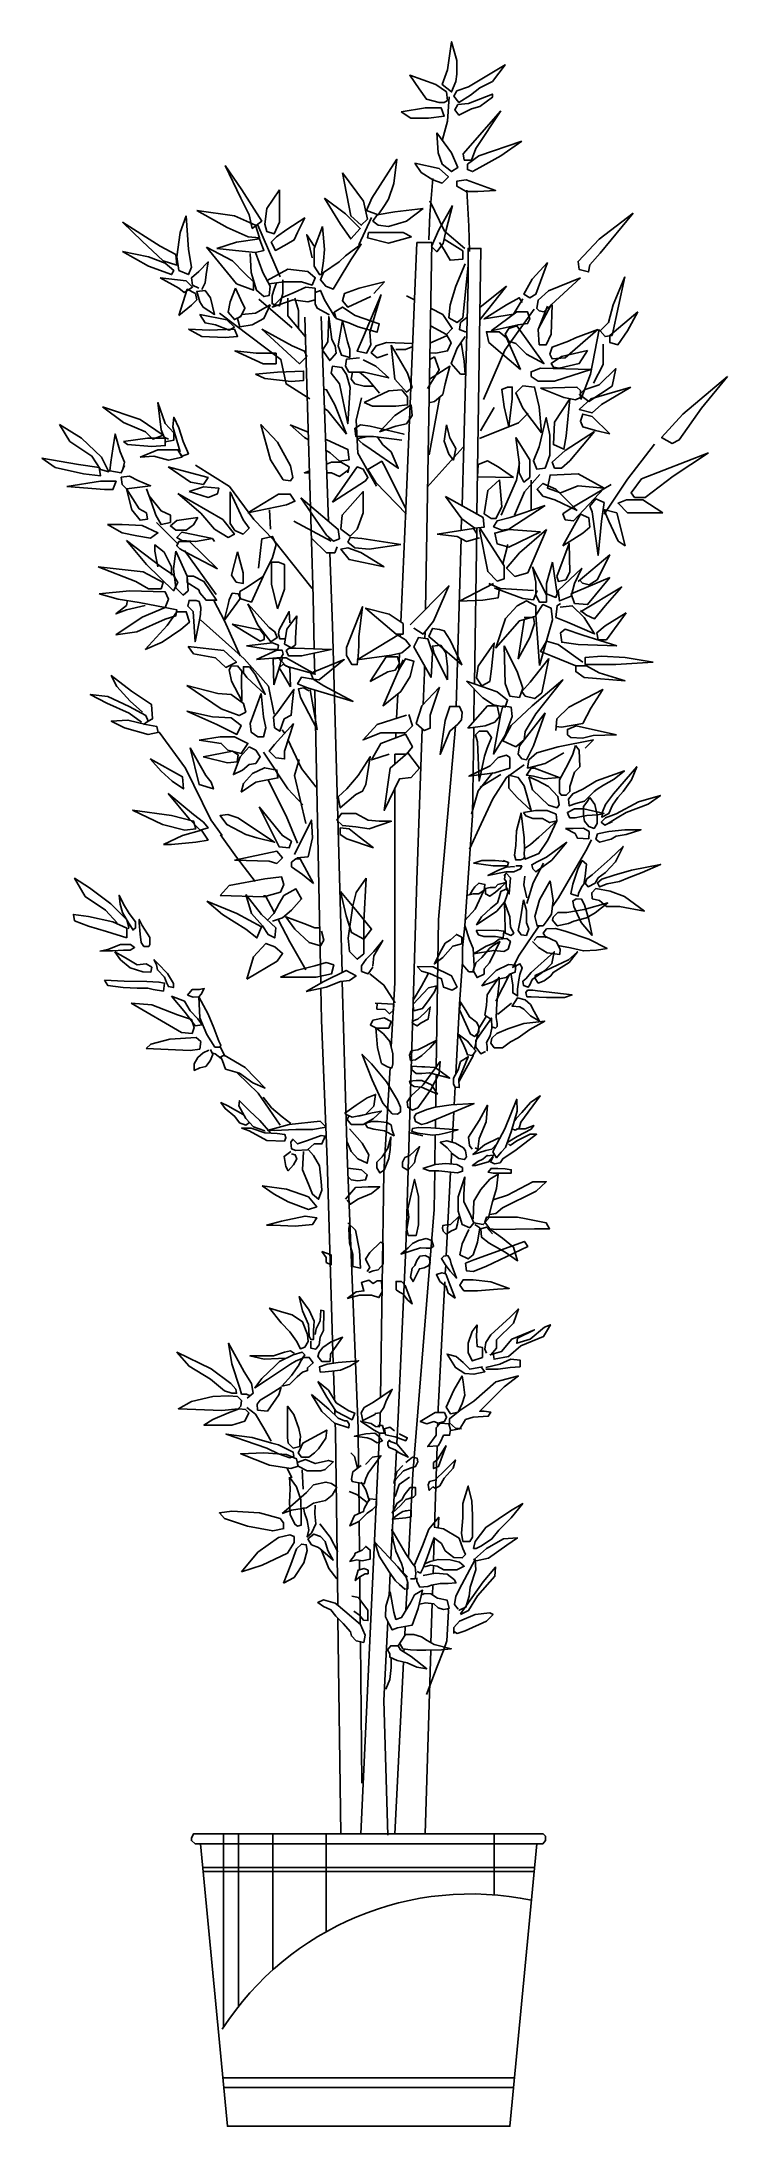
# Model space of a CAD drawing. Extents: x 138 to 391, y 1594 to 2364.
import ezdxf

# ---------------------------------------------------------------- set-up
doc = ezdxf.new("R2010")
doc.units = 0
doc.header["$LTSCALE"] = 0.9
doc.header["$MEASUREMENT"] = 0
for name, color, linetype in [('3', 3, 'CONTINUOUS'), ('4', 4, 'CONTINUOUS'), ('7', 7, 'CONTINUOUS')]:
    doc.layers.add(name, color=color, linetype=linetype)

msp = doc.modelspace()

# ---------------------------------------------------------------- linework, layer by layer
at = {"layer": '3'}
for p, q in [((204.84, 1701.84), (204.84, 1630.37)), ((210.41, 1701.84), (210.41, 1638.05)), ((223.06, 1701.84), (223.06, 1651.52)), ((242.79, 1701.84), (242.79, 1665.64)), ((305.03, 1701.84), (305.03, 1679.28)), ((197.19, 1689.33), (319.92, 1689.33)), ((197.32, 1687.97), (319.79, 1687.97)), ((204.59, 1611.65), (312.51, 1611.65)), ((204.93, 1608.08), (312.17, 1608.08))]:
    msp.add_line(p, q, dxfattribs=at)
for points in [[(290.79, 2349.36), (289.24, 2345.49), (285.75, 2348.2), (287.69, 2353.62), (289.24, 2364.07), (291.17, 2357.11), (291.17, 2352.07), (290.79, 2349.36)], [(284.59, 2341.62), (286.52, 2341.62), (287.69, 2342.39), (287.3, 2345.49), (283.42, 2348.2), (273.73, 2351.69), (277.22, 2346.65), (279.93, 2342.78), (284.59, 2341.62)], [(296.21, 2344.33), (291.95, 2341.62), (290.01, 2343.94), (291.17, 2345.88), (295.44, 2347.43), (309, 2355.56), (304.35, 2349.36), (299.7, 2347.04), (296.21, 2344.33)], [(296.6, 2339.3), (291.95, 2336.97), (290.4, 2338.91), (291.56, 2340.85), (295.44, 2341.23), (304.35, 2344.72), (304.35, 2343.56), (299.7, 2340.07), (296.6, 2339.3)], [(270.63, 2338.14), (279.55, 2339.68), (285.36, 2339.68), (286.52, 2336.59), (280.71, 2335.81), (274.12, 2335.81), (270.63, 2338.14)], [(307.45, 2338.52), (293.5, 2322.65), (293.89, 2320.33), (296.6, 2320.33), (298.15, 2324.59), (307.45, 2338.52)], [(283.81, 2330.39), (289.24, 2323.04), (291.56, 2317.62), (289.24, 2316.07), (285.75, 2318.78), (284.2, 2323.04), (283.81, 2330.39)], [(315.21, 2327.3), (299.31, 2321.88), (295.05, 2318.78), (295.05, 2316.84), (296.99, 2316.07), (299.7, 2317.62), (307.45, 2321.88), (315.21, 2327.3)], [(264.37, 2303.57), (262.04, 2300.09), (257.78, 2301.64), (259.72, 2306.28), (269.02, 2320.61), (267.86, 2311.7), (265.92, 2305.9), (264.37, 2303.57)], [(275.67, 2319.17), (284.59, 2317.23), (288.07, 2314.13), (285.75, 2311.81), (282.26, 2312.97), (278, 2315.68), (275.67, 2319.17)], [(205.45, 2318.28), (211.65, 2309.38), (219.02, 2297.77), (215.53, 2295.06), (214.37, 2300.09), (211.27, 2306.28), (205.45, 2318.28)], [(248.86, 2315.57), (251.96, 2299.7), (255.84, 2296.22), (258.17, 2298.54), (256.62, 2305.12), (248.86, 2315.57)], [(294.66, 2308.71), (291.17, 2310.65), (291.17, 2312.58), (294.66, 2312.97), (305.52, 2309.1), (298.93, 2308.71), (294.66, 2308.71)], [(225.61, 2309.38), (220.96, 2302.41), (220.18, 2296.6), (220.96, 2293.89), (223.67, 2293.12), (225.61, 2297.38), (225.61, 2309.38)], [(242.27, 2306.28), (250.03, 2300.48), (255.45, 2295.06), (251.96, 2291.18), (248.09, 2296.6), (242.27, 2306.28)], [(289.56, 2303.49), (284.53, 2294.58), (281.81, 2288.39), (283.75, 2286.45), (286.08, 2289.55), (287.24, 2294.58), (289.56, 2303.49)], [(167.47, 2297.38), (174.83, 2290.41), (182.59, 2283.05), (187.62, 2281.51), (187.24, 2285.38), (181.42, 2288.47), (167.47, 2297.38)], [(191.11, 2299.7), (188.79, 2293.51), (187.62, 2284.6), (188.4, 2279.57), (191.89, 2278.02), (193.05, 2280.73), (191.89, 2287.31), (191.11, 2299.7)], [(194.99, 2301.64), (208.94, 2299.7), (216.69, 2296.22), (218.24, 2291.57), (213.98, 2291.96), (206.23, 2295.44), (194.99, 2301.64)], [(228.32, 2289.25), (224.06, 2286.93), (222.51, 2290.02), (224.45, 2291.96), (228.32, 2294.67), (234.91, 2298.93), (232.2, 2293.51), (231.03, 2290.8), (228.32, 2289.25)], [(241.5, 2295.83), (238.4, 2287.7), (238.4, 2281.12), (240.34, 2278.02), (241.11, 2278.02), (241.89, 2283.05), (242.27, 2287.31), (241.5, 2295.83)], [(278.71, 2302.41), (268.24, 2301.25), (261.65, 2300.09), (260.1, 2297.77), (262.04, 2296.22), (265.92, 2295.83), (272.51, 2297.77), (278.71, 2302.41)], [(356.39, 2300.67), (343.8, 2291.12), (335.98, 2282.88), (336.42, 2279.84), (339.89, 2278.98), (340.32, 2281.58), (344.23, 2285.92), (356.39, 2300.67)], [(198.59, 2288.12), (209.72, 2274.54), (215.92, 2272.21), (215.92, 2275.31), (212.82, 2278.41), (208.17, 2283.05), (198.59, 2288.12)], [(202.35, 2287.7), (209.72, 2290.02), (218.24, 2291.18), (219.79, 2286.93), (216.69, 2286.15), (209.33, 2286.93), (202.35, 2287.7)], [(238.4, 2288.47), (235.69, 2292.73), (237.62, 2284.22)], [(247.7, 2282.67), (241.89, 2278.8), (240.72, 2276.09), (242.66, 2273.76), (245.38, 2272.6), (247.31, 2275.7), (251.96, 2283.44), (255.84, 2289.25), (250.03, 2284.99), (247.7, 2282.67)], [(274.45, 2291.96), (265.92, 2289.64), (258.17, 2291.57), (258.55, 2293.51), (263.2, 2293.51), (271.34, 2293.51), (274.45, 2291.96)], [(286.47, 2291.12), (293.42, 2286.78), (293.42, 2283.75), (288.64, 2283.31), (286.47, 2287.22), (284.73, 2289.82)], [(167.47, 2286.54), (177.16, 2281.12), (185.69, 2278.02), (186.46, 2279.57), (183.36, 2282.28), (177.16, 2284.6), (167.47, 2286.54)], [(195.76, 2272.99), (193.44, 2274.15), (193.05, 2276.86), (195.76, 2279.18), (199.25, 2282.67), (198.48, 2278.02), (198.09, 2274.92), (196.85, 2272.45)], [(214.76, 2285.76), (215.14, 2278.8), (217.08, 2272.21), (219.79, 2269.89), (221.73, 2270.28), (222.12, 2273.76), (219.41, 2278.8), (216.69, 2286.15)], [(294.29, 2282.01), (290.81, 2273.77), (288.64, 2266.83), (288.21, 2262.06), (291.25, 2260.32), (293.42, 2262.06), (295.33, 2281.36)], [(324.69, 2282.45), (319.04, 2276.37), (316, 2270.73), (318.18, 2269.43), (320.35, 2270.73), (324.69, 2282.45)], [(181.42, 2276.86), (191.11, 2275.7), (193.44, 2273.38), (190.34, 2271.44), (188.4, 2272.99), (181.42, 2276.86)], [(188.38, 2262.89), (191.48, 2272.57), (194.58, 2271.02), (194.97, 2268.7), (193.03, 2266.77), (188.38, 2262.89)], [(209.33, 2272.99), (207.39, 2267.96), (206.62, 2264.08), (208.94, 2261.37), (211.27, 2262.54), (212.82, 2265.63), (211.27, 2268.73), (209.33, 2272.99)], [(221.73, 2274.54), (227.16, 2275.31), (233.75, 2275.31), (237.62, 2274.15), (238.79, 2276.86), (236.07, 2279.18), (228.71, 2279.96), (221.02, 2275.81)], [(235.28, 2273.35), (238.77, 2272.96), (238.77, 2268.7), (236.06, 2267.93), (230.63, 2268.7), (222.88, 2265.99), (226.37, 2269.47), (231.02, 2271.41), (235.28, 2273.35)], [(226.77, 2276.09), (226.77, 2271.05), (225.61, 2266.41), (222.9, 2267.18), (222.9, 2270.28), (223.67, 2272.6), (224.45, 2274.92)], [(259.33, 2269.89), (250.8, 2266.02), (248.86, 2268.34), (249.64, 2271.05), (255.07, 2272.99), (264.37, 2275.31), (260.49, 2271.05)], [(299.67, 2261.25), (309.49, 2273.77)], [(309.49, 2273.77), (299.74, 2266.03)], [(336.85, 2276.81), (325.12, 2272.04), (321.22, 2268.57), (320.78, 2265.53), (321.65, 2264.66), (323.39, 2264.23), (325.99, 2266.83), (336.85, 2276.81)], [(353.35, 2277.24), (349.01, 2266.83), (347.27, 2260.32), (344.23, 2257.29), (345.97, 2255.12), (348.58, 2255.55), (353.35, 2277.24)], [(196.13, 2267.93), (194.97, 2271.8), (198.07, 2272.18), (200.01, 2269.47), (201.56, 2263.28), (197.3, 2265.99), (196.13, 2267.93)], [(215.53, 2259.44), (210.88, 2258.66), (210.1, 2261.76), (211.65, 2263.31), (216.69, 2263.7), (222.12, 2266.79), (219.79, 2261.76), (215.53, 2259.44)], [(246.13, 2262.12), (242.26, 2268.7), (240.71, 2272.18), (238.77, 2271.41), (238.77, 2267.15), (239.54, 2265.6), (243.81, 2263.28), (243.99, 2262.98)], [(246.54, 2261.76), (251.19, 2260.21), (254.68, 2258.66), (261.65, 2256.73), (262.43, 2259.83), (253.52, 2262.92), (248.86, 2266.02), (245.76, 2264.08), (246.54, 2261.76)], [(263.2, 2270.67), (256.62, 2255.18), (254.29, 2249.76), (257.78, 2248.99), (259.33, 2252.08), (258.94, 2256.73), (263.2, 2270.67)], [(272.53, 2270.19), (275.55, 2268.63)], [(281.45, 2265.59), (285.99, 2263.25), (289.47, 2258.04), (287.3, 2255.87), (281.65, 2258.91), (281.34, 2259.21)], [(315.57, 2269), (312.1, 2263.36), (301.24, 2261.62), (309.49, 2266.83), (314.27, 2269.43), (315.3, 2267.71)], [(324.69, 2266.4), (321.22, 2257.72), (321.65, 2252.08), (324.26, 2252.08), (325.99, 2255.99)], [(321.28, 2257.87), (325.99, 2266.83)], [(325.99, 2255.99), (326.43, 2266.83)], [(191.87, 2257.86), (199.62, 2257.47), (208.92, 2257.86), (210.09, 2255.15), (205.44, 2254.76), (196.91, 2255.15), (191.87, 2257.86)], [(196.13, 2263.28), (206.06, 2261.29), (208.92, 2258.64), (206.99, 2257.47), (201.95, 2259.41), (198.07, 2260.18), (196.13, 2263.28)], [(219, 2257.86), (232.95, 2245.09), (235.67, 2247.8), (234.89, 2249.73), (230.24, 2251.67), (219, 2257.86)], [(246.52, 2248.96), (244.19, 2246.25), (241.48, 2250.12), (243.42, 2253.22), (243.81, 2262.51), (244.97, 2253.99), (246.13, 2251.67), (246.52, 2248.96)], [(248.86, 2260.99), (247.3, 2251.67), (248.46, 2248.18), (251.56, 2247.41), (251.56, 2250.51), (250.78, 2253.22), (248.86, 2260.99)], [(295, 2262.26), (292.55, 2260.32), (292.12, 2257.72), (294.29, 2256.85), (294.86, 2257.04)], [(303.84, 2257.29), (313.4, 2264.23), (317.31, 2264.23), (318.18, 2261.62), (317.31, 2259.89), (313.83, 2259.46), (303.84, 2257.29)], [(312.96, 2252.52), (310.36, 2253.38), (309.05, 2255.99), (310.36, 2258.15), (313.4, 2259.02), (323.39, 2245.14), (316.87, 2248.61), (312.96, 2252.52)], [(332.51, 2253.38), (326.43, 2251.21), (325.56, 2248.61), (326.43, 2246.88), (331.2, 2247.31), (343.36, 2257.72), (335.11, 2254.68), (332.51, 2253.38)], [(358.13, 2264.23), (347.71, 2255.55), (347.71, 2252.95), (350.75, 2252.08), (354.22, 2257.29), (358.13, 2264.23)], [(224.32, 2245.03), (219.54, 2245.03), (209.12, 2249.8), (216.94, 2248.93), (224.32, 2248.93), (224.32, 2245.03)], [(265.62, 2248.61), (261.72, 2247.31), (259.54, 2249.04), (261.28, 2251.65), (265.19, 2252.95), (274.89, 2252.61)], [(266.88, 2251.97), (268.19, 2239.39), (272.53, 2234.62), (274.7, 2236.35), (272.96, 2241.56), (266.88, 2251.97)], [(274.84, 2251.38), (272.14, 2250.35), (268.66, 2250.35)], [(281.17, 2249.16), (283.39, 2248.93), (287.73, 2249.8), (289.03, 2252.83), (287.3, 2255.87)], [(287.3, 2255.44), (281.23, 2252.62)], [(294.29, 2255.12), (291.25, 2250.78), (289.08, 2245.14), (292.55, 2241.24), (294.29, 2241.24), (293.85, 2246.01), (292.77, 2252.95)], [(314.7, 2242.97), (302.97, 2252.95), (302.11, 2256.91), (306.88, 2256.85), (309.49, 2254.68), (314.7, 2242.97)], [(339.46, 2249.91), (329.9, 2247.74), (325.99, 2245.14), (326.86, 2243.84), (329.03, 2243.41), (336.42, 2245.14), (339.46, 2249.91)], [(216.68, 2241.21), (224.81, 2241.99), (234.5, 2242.38), (234.5, 2238.89), (229.85, 2238.5), (220.16, 2239.67), (216.68, 2241.21)], [(250.38, 2241.12), (248.64, 2243.72), (245.17, 2244.16), (244.73, 2241.56), (247.77, 2237.65), (250.81, 2222.9), (251.68, 2236.35), (250.38, 2241.12)], [(255.16, 2247.2), (250.38, 2246.76), (249.95, 2244.16), (251.25, 2241.99), (256.89, 2241.99), (266.01, 2239.82), (261.24, 2244.16), (256.54, 2246.51)], [(262.54, 2234.18), (258.2, 2239.39), (255.16, 2241.99), (252.55, 2241.99), (252.12, 2239.39), (253.42, 2237.65), (256.89, 2236.78), (260.37, 2236.78)], [(280.35, 2235.92), (284.69, 2242.86), (282.95, 2247.63)], [(281, 2239.42), (288.6, 2244.16), (286.86, 2237.65), (285.99, 2233.75), (282.95, 2231.14)], [(282.95, 2247.63), (281.13, 2246.59)], [(340.76, 2242.97), (322.08, 2243.41), (318.61, 2242.1), (318.61, 2240.37), (321.22, 2238.63), (327.3, 2238.63), (340.76, 2242.97)], [(348.64, 2236.78), (339.95, 2231.14), (336.48, 2233.75), (338.21, 2235.48), (343.86, 2237.22), (349.94, 2243.29), (348.64, 2236.78)], [(250.38, 2219), (246.04, 2229.84), (243, 2235.48), (241.99, 2235.68)], [(256.89, 2230.71), (266.01, 2235.05), (270.79, 2235.48), (272.96, 2232.88), (272.96, 2229.84), (268.62, 2229.41), (259.93, 2229.41), (256.89, 2230.71)], [(310.36, 2221.72), (308.62, 2229.09), (307.75, 2235.6), (309.92, 2236.46), (311.66, 2236.46), (311.66, 2232.13), (310.36, 2221.72)], [(322.52, 2219.55), (315.57, 2228.66), (312.96, 2234.3), (315.57, 2236.9), (319.91, 2236.46), (321.65, 2229.09), (322.52, 2219.55)], [(322.08, 2236.03), (335.55, 2236.46), (336.85, 2235.16), (336.85, 2232.56), (335.11, 2231.69), (330.77, 2232.56), (322.08, 2236.03)], [(355.53, 2236.46), (340.76, 2232.13), (336.42, 2228.22), (341.19, 2226.92), (344.67, 2229.96), (355.53, 2236.46)], [(391.2, 2240.34), (374.7, 2226.46), (366.88, 2217.79), (370.79, 2215.62), (373.4, 2216.92), (381.65, 2228.63), (391.2, 2240.34)], [(160.11, 2229.16), (174.06, 2224.51), (182.59, 2218.7), (178.71, 2217.15), (176, 2219.86), (167.86, 2223.35), (160.11, 2229.16)], [(184.53, 2217.15), (182.98, 2217.93), (181.81, 2220.64), (180.65, 2230.7), (183.36, 2222.96), (186.46, 2219.48), (186.46, 2216.77), (183.36, 2216.19)], [(242.25, 2228.56), (243.43, 2227.67), (250.38, 2219)], [(262.54, 2219.87), (268.19, 2225.94), (274.27, 2229.84), (274.7, 2225.94), (272.53, 2222.9), (268.62, 2222.04), (262.54, 2219.87)], [(282.95, 2231.14), (280.85, 2230.57)], [(332.94, 2232.13), (327.3, 2223.45), (326.86, 2215.21), (330.77, 2213.47), (331.64, 2218.25), (332.94, 2232.13)], [(347.71, 2219.11), (341.19, 2225.62), (337.72, 2226.49), (336.85, 2223.89), (337.72, 2221.72), (342.5, 2220.41), (347.71, 2219.11)], [(144.22, 2222.57), (152.36, 2217.54), (159.72, 2210.57), (162.43, 2205.15), (159.33, 2205.93), (156.23, 2210.96), (148.09, 2216.38), (144.22, 2222.57)], [(168.25, 2207.48), (167.08, 2204.77), (162.82, 2205.54), (163.21, 2208.64), (163.98, 2213.67), (164.76, 2219.09), (166.7, 2212.51), (168.25, 2208.64), (167.67, 2206.12)], [(188.79, 2212.51), (186.08, 2221.8), (186.46, 2225.28), (188.4, 2221.41), (189.95, 2216.38), (191.89, 2211.73), (189.56, 2210.96), (188.4, 2212.51)], [(227, 2202.18), (222.22, 2209.55), (218.74, 2222.57), (224.82, 2216.06), (229.6, 2207.38), (230.47, 2203.04), (229.6, 2201.74), (227, 2202.18)], [(229.58, 2222.55), (236.22, 2219.77)], [(236.31, 2216.89), (234.79, 2217.78), (229.58, 2222.55)], [(270.79, 2216.83), (260.37, 2218.13), (253.85, 2218.13), (253.42, 2221.17), (255.59, 2222.47), (259.07, 2222.04), (271.66, 2219), (271.66, 2219)], [(287.3, 2222.47), (286.43, 2216.4), (288.16, 2211.62), (289.9, 2209.46), (290.77, 2213.79), (288.6, 2217.7), (287.3, 2222.47)], [(323.82, 2206.53), (320.78, 2206.1), (319.48, 2209.14), (321.65, 2214.34), (324.26, 2225.19), (325.56, 2218.68), (325.56, 2211.31), (323.82, 2206.53)], [(342.06, 2219.98), (331.2, 2213.04), (326.43, 2208.7), (327.3, 2206.53), (329.9, 2206.53), (332.94, 2209.14), (342.06, 2219.98)], [(167.86, 2216.38), (176.77, 2217.54), (183.36, 2217.54), (183.36, 2214.83), (178.32, 2214.44), (169.41, 2215.22), (167.86, 2216.38)], [(174.06, 2210.57), (180.65, 2213.28), (188.01, 2213.28), (189.56, 2210.57), (184.53, 2209.41), (179.1, 2210.96), (174.06, 2210.57)], [(242.66, 2217.07), (243.04, 2216.91), (250.86, 2213.44), (251.3, 2209.54), (247.82, 2209.1), (244.35, 2212.14), (242.81, 2213.05)], [(258.2, 2218.13), (254.29, 2217.26), (256.46, 2215.53), (259.5, 2213.36), (269.49, 2206.42), (266.88, 2212.49), (263.84, 2215.09), (261.67, 2218.13)], [(312.96, 2217.81), (318.18, 2209.57), (318.18, 2203.06), (316, 2201.33), (314.27, 2204.8), (314.27, 2208.7), (312.96, 2217.81)], [(384.25, 2212.15), (359.5, 2202.6), (355.59, 2197.4), (356.89, 2195.66), (360.8, 2195.66), (371.22, 2203.47), (384.25, 2212.15)], [(137.63, 2210.19), (151.19, 2207.86), (158.94, 2206.7), (159.33, 2203.6), (153.13, 2204.38), (142.67, 2206.7), (137.63, 2210.19)], [(170.14, 2203.48), (167.04, 2203.1), (167.43, 2200.39), (168.98, 2198.84), (177.9, 2200), (173.24, 2201.94), (170.14, 2203.48)], [(184.41, 2206.93), (192.67, 2204.77), (199.18, 2203.03), (197.44, 2200.43), (192.67, 2201.3), (184.41, 2206.93)], [(236.64, 2205.49), (234.79, 2204.77), (236.67, 2204.77)], [(250.86, 2204.77), (251.3, 2206.93), (248.26, 2208.67), (244.78, 2208.67), (242.99, 2207.97)], [(243.11, 2204.77), (244.78, 2204.77), (247.82, 2203.46), (251.08, 2205.85)], [(245.24, 2193.94), (254.36, 2206.95), (256.53, 2206.08), (258.26, 2203.04), (257.4, 2201.74), (245.24, 2193.94)], [(272.53, 2189.5), (261.24, 2201.21), (258.2, 2205.99), (263.41, 2209.02), (264.71, 2206.85), (272.36, 2191.49)], [(312.1, 2203.06), (298.79, 2203.26), (299.07, 2207.83), (302.54, 2209.14), (306.45, 2206.97), (312.1, 2203.06)], [(345.6, 2199.13), (336.05, 2200), (329.53, 2197.4), (324.75, 2199.13), (325.62, 2203.91), (336.05, 2204.34), (345.6, 2199.13)], [(146.93, 2199.73), (159.33, 2201.67), (165.15, 2201.67), (163.98, 2198.57), (160.88, 2198.57), (146.93, 2199.73)], [(168.98, 2198.84), (170.92, 2191.1), (174.02, 2187.22), (176.73, 2187.61), (176.35, 2189.93), (173.63, 2191.48), (168.98, 2198.84)], [(176.35, 2198.84), (178.28, 2193.81), (179.83, 2189.16), (181.77, 2185.68), (185.26, 2186.45), (185.26, 2189.16), (181.77, 2190.71), (177.31, 2196.32)], [(187.97, 2197.17), (204.64, 2187.49), (208.9, 2182.07), (206.58, 2180.91), (201.54, 2184), (196.5, 2189.81), (187.97, 2197.17)], [(192.23, 2197.83), (197.44, 2199.56), (203.09, 2199.13), (202.65, 2196.96), (199.18, 2195.66), (192.23, 2197.83)], [(207.38, 2197.74), (207.38, 2186.03), (209.12, 2183.43), (212.16, 2182.13), (214.33, 2184.3), (212.16, 2187.33), (207.38, 2197.74)], [(213.9, 2189.94), (225.19, 2196.88), (229.53, 2196.88), (231.27, 2194.27), (228.23, 2192.97), (213.9, 2189.94)], [(233.44, 2195.57), (247.34, 2183.86), (247.77, 2180.39), (245.6, 2179.52), (243, 2181.69), (233.44, 2195.57)], [(254.36, 2183.96), (251.75, 2181.36), (248.28, 2183.96), (248.71, 2189.16), (256.53, 2197.84), (256.53, 2190.03), (254.36, 2183.96)], [(286.97, 2196.01), (300.86, 2188.2), (301.3, 2184.73), (297.82, 2184.3), (293.05, 2187.77), (286.97, 2196.01)], [(306.95, 2202.17), (302.6, 2198.27), (301.3, 2189.59), (303.91, 2187.85), (305.64, 2187.85), (307.82, 2192.19), (306.95, 2202.17)], [(335.61, 2190.89), (327.79, 2198.7), (323.02, 2200.87), (320.85, 2198.7), (323.02, 2196.1), (327.36, 2194.8), (335.61, 2190.89)], [(348.21, 2200.43), (333.44, 2191.76), (330.4, 2189.59), (331.27, 2187.42), (334.31, 2186.99), (345.6, 2199.13)], [(195.34, 2188.26), (187.59, 2187.1), (185.26, 2185.16), (187.2, 2183.62), (191.07, 2183.62), (193.79, 2185.55), (195.34, 2188.26)], [(323.89, 2192.63), (310.86, 2188.29), (306.08, 2186.99), (304.78, 2184.82), (307.82, 2183.52), (310.42, 2183.95), (323.89, 2192.63)], [(330.39, 2177.74), (336.9, 2189.45), (339.94, 2188.15), (340.38, 2184.68), (337.77, 2182.51), (330.39, 2177.74)], [(341.25, 2190.32), (343.42, 2174.27), (344.72, 2186.85), (345.59, 2193.79), (342.55, 2195.09), (340.38, 2192.49), (341.25, 2190.32)], [(350.37, 2189.94), (353.41, 2177.79), (350.81, 2179.52), (347.33, 2186.9), (345.49, 2191.21), (350.37, 2189.94)], [(367.32, 2190.02), (354.29, 2190.02), (350.81, 2193.49), (353.85, 2194.8), (359.93, 2194.8), (367.32, 2190.02)], [(162, 2185.68), (167.43, 2185.68), (174.8, 2185.29), (180.61, 2182.58), (177.9, 2180.64), (172.86, 2181.42), (167.43, 2182.58), (162, 2185.68)], [(200.76, 2180.52), (189.52, 2182.84), (187.59, 2180.91), (189.52, 2179.74), (194.56, 2179.36), (200.76, 2180.52), (201.54, 2179.36)], [(217.81, 2169.55), (219.11, 2180.39), (223.02, 2181.26), (224.32, 2178.22), (223.02, 2173.45), (219.54, 2166.51)], [(230.84, 2186.9), (244.73, 2179.52)], [(246.91, 2177.36), (246.04, 2175.19), (243, 2175.19), (237.39, 2180.59)], [(270.43, 2178.32), (256.09, 2180.49), (251.75, 2180.92), (250.88, 2179.19), (253.49, 2177.02), (258.7, 2176.58), (270.43, 2178.32)], [(283.9, 2182.04), (297.36, 2184.21), (298.48, 2182.42)], [(299.53, 2180.74), (294.75, 2179.44), (291.28, 2181.17), (283.9, 2182.04)], [(299.56, 2183.86), (302.6, 2168.25), (306.07, 2164.78), (308.68, 2165.64), (308.68, 2170.41), (299.56, 2184.51)], [(322.12, 2182.91), (310.39, 2183.77), (305.18, 2182.47), (306.05, 2178.57), (310.39, 2177.27), (322.12, 2182.91)], [(324.32, 2183.86), (314.33, 2175.19), (309.55, 2169.55), (312.59, 2166.51), (317.37, 2167.81), (324.32, 2183.86)], [(168.98, 2179.74), (176.35, 2170.84), (186.42, 2161.16), (187.97, 2164.26), (186.42, 2166.97), (181.77, 2170.07), (168.98, 2179.74)], [(180.6, 2170.02), (179.44, 2175.82), (179.44, 2178.15), (182.92, 2175.44), (185.64, 2170.02), (185.64, 2166.92)], [(187.2, 2175.87), (191.46, 2166.58), (191.85, 2161.16), (189.91, 2159.61), (187.2, 2162.32), (186.81, 2166.19), (186.42, 2169.29), (187.2, 2175.87)], [(202.7, 2169.29), (192.24, 2179.36), (188.36, 2179.36), (187.59, 2177.81), (188.75, 2176.65), (192.24, 2174.71), (202.7, 2169.29)], [(209.99, 2175.62), (207.82, 2166.94), (209.56, 2164.34), (212.16, 2163.91), (212.16, 2167.81), (209.99, 2175.62)], [(264.34, 2170.08), (251.32, 2172.68), (248.28, 2176.58), (250.88, 2177.02), (255.66, 2175.28), (264.34, 2170.08)], [(328.1, 2166.46), (332.7, 2178.7), (333.01, 2167.99), (331.47, 2165.23), (328.72, 2164.62), (328.1, 2166.46)], [(336.07, 2164.62), (347.71, 2174.41), (343.12, 2165.23), (340.05, 2163.4), (337.6, 2164.01), (336.67, 2165.12)], [(158.52, 2170.07), (175.18, 2168.13), (182.55, 2164.26), (181.77, 2161.94), (177.12, 2161.94), (172.47, 2164.65), (158.52, 2170.07)], [(195.72, 2161.55), (191.46, 2164.26), (191.46, 2166.58), (193.79, 2166.58), (197.66, 2164.65), (202.31, 2157.68), (198.44, 2157.68), (196.11, 2160.39), (195.72, 2161.55)], [(219.54, 2166.51), (215.2, 2156.97), (210.86, 2158.27), (210.86, 2160.87), (213.03, 2162.17), (219.54, 2166.51)], [(224.8, 2154.45), (227.41, 2161.82), (227.41, 2170.93), (225.24, 2171.8), (222.63, 2171.8), (222.63, 2169.2), (222.63, 2163.56), (224.8, 2154.45)], [(319.1, 2169.98), (324.32, 2159.57), (324.32, 2156.97), (321.71, 2156.97), (320.41, 2159.57), (320.41, 2164.34), (319.1, 2169.98)], [(326.49, 2171.72), (328.22, 2160), (327.79, 2158.7), (324.32, 2160), (324.32, 2163.91), (326.49, 2171.72)], [(337.34, 2169.55), (328.66, 2161.31), (329.09, 2157.4), (333.44, 2159.14), (334.74, 2163.91), (337.34, 2169.55)], [(347.77, 2166.08), (333.44, 2160), (334.74, 2156.53), (339.52, 2156.1), (347.77, 2166.08)], [(158.9, 2160), (170.14, 2161.16), (183.32, 2160.78), (184.48, 2158.07), (183.32, 2154.97), (173.63, 2156.9), (165.88, 2158.07), (158.9, 2160)], [(175.96, 2155.74), (168.98, 2154.19), (165.1, 2152.65), (168.98, 2155.74), (169.37, 2157.68)], [(196.31, 2152.38), (196.52, 2155), (195.87, 2157.19), (194.77, 2157.62), (192.15, 2157.62), (191.71, 2155.44), (193.68, 2153.47), (194.34, 2142.32), (195.87, 2149.75), (196.31, 2152.38)], [(207.03, 2157.84), (208.12, 2160.25), (210.31, 2160.03), (211.19, 2158.5), (205.06, 2150.19), (206.59, 2156.09), (207.03, 2157.84)], [(273.91, 2148.64), (288.24, 2162.95), (282.59, 2149.94), (278.69, 2145.17), (275.21, 2147.34), (275.21, 2147.34)], [(304.74, 2163.82), (292.15, 2157.31), (300.83, 2157.75), (306.48, 2158.61), (306.91, 2162.08), (303.01, 2163.82)], [(319.54, 2161.31), (305.21, 2162.17), (310.85, 2160), (315.63, 2158.27), (319.54, 2157.83), (320.84, 2161.31)], [(313.46, 2155.67), (316.93, 2157.4), (320.41, 2155.67), (320.41, 2151.76), (314.33, 2150.03), (305.64, 2140.05), (309.11, 2150.89), (313.46, 2155.67)], [(336.9, 2153.45), (352.1, 2162.56), (346.02, 2155.62), (342.11, 2150.85), (339.07, 2152.15), (336.9, 2153.88)], [(165.1, 2144.9), (174.79, 2151.48), (183.32, 2154.97), (187.59, 2154.19), (187.2, 2151.87), (183.32, 2150.71), (172.86, 2146.06), (165.1, 2144.9)], [(175.96, 2139.48), (184.1, 2148.39), (187.59, 2153.42), (191.07, 2153.42), (192.24, 2149.55), (189.14, 2146.84), (182.16, 2142.19), (175.96, 2139.48)], [(213.84, 2156.33), (217.56, 2148.46), (222.37, 2142.34), (224.78, 2143.87), (223.91, 2146.05), (221.72, 2147.58), (213.84, 2156.33)], [(227.63, 2143.43), (225.66, 2143.43), (225.22, 2145.18), (225.44, 2146.71), (229.16, 2153.48), (229.38, 2149.33)], [(232, 2151.95), (228.28, 2146.93), (227.41, 2141.46), (230.03, 2140.15), (231.56, 2141.24), (231.56, 2143.65), (232, 2151.95)], [(254.65, 2136.88), (254.32, 2133.92), (252.34, 2133.92), (250.37, 2137.21), (250.37, 2140.17), (256.29, 2155.3), (254.98, 2144.12), (254.98, 2140.83), (254.65, 2136.88)], [(268.7, 2145.17), (257.4, 2154.71), (266.09, 2152.54), (271.3, 2149.07), (271.3, 2145.17), (268.7, 2145.17)], [(316.04, 2150.37), (313.86, 2136.06), (318.21, 2143.87), (319.94, 2149.07), (319.51, 2151.24), (316.04, 2151.24)], [(321.71, 2133.54), (320.41, 2152.2), (323.01, 2156.1), (326.05, 2154.8), (326.49, 2150.46), (321.71, 2133.54)], [(329.53, 2156.53), (328.22, 2155.67), (327.79, 2151.33), (332.13, 2149.59), (342.12, 2145.25), (338.21, 2151.33), (333.87, 2155.67), (329.34, 2155.16)], [(353.84, 2153.02), (346.46, 2143.04), (343.42, 2143.04), (342.98, 2145.64), (346.02, 2148.24), (353.84, 2153.02)], [(208.12, 2148.88), (218.41, 2146.69), (219.94, 2144.73), (219.94, 2143.2), (218.41, 2142.54), (216, 2144.07), (208.12, 2148.88)], [(213.4, 2140.81), (223.03, 2141.9), (225.22, 2141.03), (225, 2139.5), (221.94, 2139.5), (213.4, 2140.81)], [(270, 2145.17), (254.36, 2135.62), (266.96, 2137.36), (270.87, 2138.23), (273.91, 2140.83), (272.17, 2143), (268.7, 2145.17)], [(281.73, 2129.12), (275.21, 2140.4), (276.95, 2143.87), (280.42, 2143.43), (282.16, 2138.23), (281.73, 2129.12)], [(284.75, 2146.83), (282.15, 2147.27), (280.84, 2144.23), (283.02, 2142.49), (293, 2133.82), (288.66, 2142.93), (286.49, 2146.4), (284.75, 2146.83)], [(304.03, 2132.28), (303.38, 2127.68), (300.41, 2126.03), (298.44, 2128.99), (299.1, 2133.27), (305.02, 2141.82), (304.03, 2132.28)], [(337.77, 2134.8), (328.65, 2141.3), (324.31, 2142.6), (322.14, 2138.7), (326.48, 2136.97), (335.17, 2133.49)], [(350.37, 2140.87), (336.03, 2141.3), (329.95, 2142.17), (329.52, 2145.64), (331.26, 2146.94), (337.77, 2144.77), (350.37, 2140.87)], [(191.84, 2140.59), (205.02, 2139.05), (209.67, 2134.79), (205.79, 2132.85), (201.92, 2136.34), (193.78, 2137.88), (191.84, 2140.59)], [(217.12, 2135.78), (224.56, 2139.28), (226.53, 2139.28), (226.97, 2137.75), (226.09, 2136.44), (224.56, 2136.44), (217.12, 2135.78)], [(223.47, 2126.38), (223.25, 2136), (225.44, 2136.22), (226.09, 2135.34), (225.88, 2133.81), (223.47, 2126.38)], [(229.6, 2125.72), (229.38, 2132.72), (226.97, 2134.03), (225.44, 2132.72), (226.75, 2130.75), (229.6, 2125.72)], [(228.06, 2136.44), (238.79, 2130.31), (228.06, 2133.37), (226.31, 2135.12), (226.75, 2136.44), (228.06, 2136.44)], [(231.56, 2139.93), (244.7, 2139.5), (233.75, 2137.09), (228.94, 2137.09), (228.06, 2139.06), (229.16, 2139.93), (231.56, 2139.93)], [(238.05, 2131.08), (249.55, 2135.75), (240.21, 2128.21), (238.05, 2128.57), (237.18, 2130.72)], [(259.17, 2127.59), (265, 2136.77), (269.28, 2136.77), (269.9, 2134.33), (268.37, 2131.88), (265.61, 2131.27), (259.17, 2127.59)], [(271.3, 2135.62), (263.92, 2118.71), (270.43, 2123.91), (273.91, 2129.55), (275.21, 2135.19), (272.17, 2136.06), (269.69, 2131.92)], [(287.67, 2128.21), (282.76, 2138), (282.15, 2140.75), (285.21, 2141.06), (287.05, 2138.3), (287.67, 2133.1), (287.67, 2128.21)], [(308.65, 2140.83), (309.09, 2126.95), (310.82, 2122.18), (314.3, 2121.74), (315.6, 2125.21), (313.43, 2131.29), (308.65, 2140.83)], [(325.18, 2136.1), (318.23, 2127.42), (315.19, 2123.95), (316.49, 2122.22), (319.97, 2121.35), (322.57, 2123.52), (325.18, 2136.1)], [(363.83, 2134.8), (349.93, 2133.93), (338.64, 2133.93), (338.64, 2136.53), (344.72, 2136.97), (353.41, 2136.53), (363.83, 2134.8)], [(174.9, 2116.3), (170.38, 2120.41), (165.44, 2125.75), (163.38, 2129.86), (170.79, 2124.1), (178.19, 2119.17), (178.6, 2113.83), (176.96, 2113.01)], [(191.3, 2126.15), (204.05, 2117.52), (210.63, 2115.06), (213.1, 2116.29), (212.27, 2119.58), (207.75, 2122.86), (202.81, 2123.27), (191.3, 2126.15)], [(207.85, 2127.79), (206.94, 2132.01), (207.67, 2133.29), (210.05, 2133.47), (211.7, 2131.46), (211.52, 2128.89), (211.7, 2120.47), (207.85, 2127.79)], [(216.65, 2130.17), (214.45, 2133.1), (212.25, 2133.1), (212.25, 2130.91), (213.54, 2129.08), (220.32, 2122.85), (216.65, 2130.17)], [(238.05, 2128.57), (233.74, 2129.28), (232.3, 2126.77), (235.9, 2125.34), (252.79, 2120.31), (242.01, 2126.05), (238.05, 2128.57)], [(294.74, 2127.75), (306.03, 2123.84), (309.94, 2120.81), (309.07, 2118.2), (304.73, 2119.07), (300.82, 2121.67), (294.74, 2127.75)], [(313, 2103.52), (308.22, 2105.69), (311.26, 2111.33), (319.08, 2118.71), (330.37, 2128.25), (320.38, 2115.67), (316.47, 2109.16), (316.04, 2106.13), (313, 2103.52)], [(353.41, 2127.86), (338.21, 2129.16), (335.17, 2131.33), (335.17, 2133.49), (339.07, 2133.49), (343.85, 2130.89), (353.41, 2127.86)], [(174.49, 2112.6), (169.97, 2115.89), (161.74, 2119.59), (155.57, 2122.87), (162.15, 2122.05), (169.97, 2118.35), (176.14, 2115.07), (176.96, 2113.01), (175.31, 2111.78)], [(218.85, 2123.27), (214.74, 2112.18), (215.15, 2108.9), (217.62, 2107.25), (219.68, 2107.25), (220.5, 2110.54), (219.68, 2114.65), (218.85, 2123.27)], [(227.32, 2113.86), (225.67, 2109.26), (223.7, 2110.58), (223.37, 2114.52), (225.02, 2116.5), (230.94, 2124.72), (230.28, 2119.13), (229.95, 2115.18), (227.32, 2113.86)], [(236.97, 2124.62), (239.49, 2109.9), (233.38, 2121.75), (232.66, 2124.98), (234.46, 2125.34), (236.61, 2124.26)], [(284.75, 2125.58), (278.24, 2118.64), (276.07, 2112.13), (279.11, 2109.53), (281.28, 2110.39), (281.28, 2115.17), (284.75, 2125.58)], [(293.17, 2116.17), (292.18, 2118.47), (289.88, 2118.47), (288.56, 2118.47), (286.91, 2113.21), (284.94, 2100.71), (288.56, 2109.26), (291.52, 2111.89), (292.84, 2113.54), (293.17, 2116.17)], [(295.18, 2110.39), (302.56, 2118.64), (306.03, 2118.64), (306.9, 2114.73), (305.17, 2112.56), (301.69, 2111.26), (295.18, 2110.39)], [(311.68, 2114.73), (311.25, 2118.2), (308.21, 2118.64), (307.34, 2115.17), (304.73, 2100.85), (309.07, 2107.79), (311.68, 2114.73)], [(327.75, 2109.53), (328.18, 2113.86), (332.53, 2118.2), (345.12, 2124.71), (340.78, 2117.77), (337.74, 2112.13), (329.92, 2110.83), (327.9, 2111.03)], [(181.07, 2108.9), (176.96, 2108.08), (168.32, 2110.55), (163.38, 2113.01), (169.55, 2113.42), (176.14, 2111.78), (180.25, 2110.96), (180.67, 2108.83)], [(191.3, 2116.7), (202.4, 2111.77), (209.81, 2108.07), (211.45, 2111.36), (207.75, 2114.24), (200.76, 2114.65), (191.3, 2116.7)], [(230.78, 2112.18), (223.79, 2104.38), (221.73, 2101.91), (224.2, 2099.45), (227.49, 2099.04), (227.49, 2101.91), (230.78, 2112.18)], [(272.59, 2115.17), (261.74, 2111.7), (256.52, 2106.06), (263.04, 2108.66), (268.68, 2108.66), (272.16, 2108.66), (274.76, 2111.26), (273.43, 2115.43)], [(323.84, 2116.03), (314.29, 2103.89), (313.85, 2100.85), (315.15, 2099.12), (316.89, 2098.68), (319.5, 2103.89), (323.84, 2116.03)], [(350.15, 2107.99), (335.33, 2111.28), (332.04, 2109.97), (332.04, 2107.99), (333.35, 2107.01), (337.63, 2106.68), (341.58, 2107.67), (350.15, 2107.99)], [(192.53, 2103.14), (195.82, 2089.59), (201.17, 2087.94), (200.35, 2090.41), (198.29, 2092.87), (192.53, 2103.14)], [(195.82, 2106.02), (203.64, 2107.25), (208.98, 2107.25), (213.92, 2104.79), (211.45, 2101.09), (206.52, 2102.32), (204.05, 2104.79), (195.82, 2106.02)], [(214.33, 2103.56), (211.04, 2099.86), (208.57, 2093.28), (211.86, 2094.93), (214.33, 2096.98), (216.8, 2097.39), (218.44, 2099.86), (216.8, 2102.32), (214.33, 2103.56)], [(272.16, 2108.23), (263.04, 2104.75), (259.56, 2098.68), (266.08, 2100.85)], [(268.29, 2100.85), (272.59, 2100.85), (274.76, 2103.45), (272.16, 2108.23)], [(302.39, 2103.01), (304.03, 2106.96), (302.39, 2109.26), (299.42, 2109.26), (298.11, 2107.94), (298.77, 2105.31), (299.42, 2090.84), (301.4, 2100.05), (302.39, 2103.01)], [(330.79, 2101.28), (323.84, 2097.38), (317.33, 2095.65), (317.76, 2098.68), (320.8, 2101.28), (328.62, 2103.45), (341.65, 2106.06), (338.61, 2103.02)], [(335.11, 2104.02), (334.02, 2100.74), (332.26, 2097.01), (329.19, 2091.32), (329.19, 2088.47), (329.19, 2086.5), (329.85, 2085.62), (331.6, 2085.62), (332.92, 2086.94), (332.92, 2088.91), (334.67, 2094.16), (336.65, 2096.14), (336.43, 2102.27), (335.11, 2104.02)], [(177.72, 2099.04), (189.65, 2092.46), (190.06, 2087.94), (185.95, 2090.82), (181.84, 2094.52), (177.72, 2099.04)], [(197.39, 2099.77), (208.17, 2101.93), (210.33, 2100.49), (209.97, 2097.98), (206.38, 2097.62), (197.39, 2099.77)], [(211.45, 2086.71), (216.8, 2090.41), (225.02, 2092.05), (224.61, 2094.93), (220.09, 2095.75), (215.56, 2093.7), (212.27, 2090), (211.45, 2086.71)], [(253.82, 2085.89), (248.06, 2080.96), (247.23, 2085.07), (250.52, 2087.94), (254.64, 2092.87), (259.16, 2099.86), (257.52, 2089.59), (256.28, 2087.12), (253.82, 2085.89)], [(273.03, 2101.28), (266.51, 2095.65), (264.34, 2080.03), (269.99, 2091.74), (274.33, 2092.18), (277.37, 2095.65), (273.03, 2101.28)], [(306.47, 2099.55), (309.51, 2100.42), (310.81, 2099.55), (310.81, 2095.65), (305.17, 2093.91), (295.61, 2092.61), (303.43, 2096.51), (306.47, 2099.55)], [(319.93, 2095.65), (329.05, 2092.18), (323.41, 2091.74), (319.5, 2092.61), (316.89, 2093.04), (318.63, 2095.65), (320.37, 2095.65)], [(350.7, 2084.77), (348.72, 2081.92), (347.41, 2078.86), (344.77, 2077.54), (344.99, 2079.51), (346.09, 2082.14), (349.16, 2086.09), (357.71, 2096.16), (355.74, 2091.34), (352.67, 2086.96), (350.7, 2084.77)], [(310.38, 2093.04), (313.85, 2092.18), (316.02, 2089.14), (318.63, 2080.03), (313.42, 2084.8), (310.38, 2088.27), (310.38, 2093.04)], [(317.79, 2092.41), (319.1, 2087.59), (325.02, 2081.9), (328.31, 2081.02), (328.97, 2082.12), (328.53, 2085.18), (325.02, 2088.91), (320.86, 2091.1), (317.79, 2092.41)], [(341.92, 2086.96), (338.41, 2083.46), (335.12, 2082.58), (332.71, 2081.7), (332.49, 2084.11), (334.03, 2086.09), (337.76, 2087.84), (342.8, 2090.91), (353.11, 2094.63), (349.38, 2091.56), (345.43, 2089.37), (343.02, 2087.84), (341.92, 2086.96)], [(171.2, 2080.15), (185.59, 2078.09), (193.82, 2076.04), (194.64, 2073.16), (190.53, 2072.75), (182.3, 2074.81), (171.2, 2080.15)], [(184.36, 2086.31), (192.18, 2076.86), (196.29, 2072.75), (199.17, 2073.57), (197.52, 2075.63), (193.82, 2078.5), (184.36, 2086.31)], [(218.03, 2081.37), (225.44, 2066.58), (229.14, 2066.17), (229.96, 2068.64), (226.67, 2070.69), (218.03, 2081.37)], [(315.81, 2079.27), (320.2, 2079.93), (324.58, 2079.93), (327.87, 2078.61), (328.09, 2076.2), (325.46, 2075.54), (322.83, 2077.08), (319.32, 2077.08), (316.69, 2077.95), (315.81, 2079.27)], [(334.89, 2077.3), (332.92, 2077.3), (332.48, 2078.17), (332.04, 2079.27), (334.67, 2080.58), (338.18, 2080.58), (345.64, 2078.83), (343.23, 2078.39), (339.28, 2078.17), (337.31, 2077.73), (334.89, 2077.3)], [(340.39, 2084.77), (342.14, 2082.14), (343.02, 2078.42), (343.02, 2075.13), (341.92, 2073.38), (339.95, 2074.04), (338.41, 2076.01), (337.98, 2077.98), (337.98, 2081.49), (339.29, 2083.02), (340.39, 2084.77)], [(348.72, 2075.92), (345.87, 2074.6), (344.55, 2075.7), (346.09, 2077.23), (350.03, 2078.77), (358.37, 2083.15), (366.48, 2085.56), (361.88, 2082.27), (353.76, 2079.2), (350.47, 2077.23), (347.29, 2075.26)], [(182.72, 2067.41), (189.71, 2070.7), (196.7, 2072.75), (199.17, 2069.06), (194.64, 2068.23), (185.59, 2067.41), (182.72, 2067.41)], [(213.1, 2071.1), (206.1, 2074.8), (203.64, 2078.08), (206.52, 2078.5), (210.22, 2077.26), (223.79, 2068.23), (217.21, 2069.87), (213.1, 2071.1)], [(231.19, 2063.71), (237.36, 2076.44), (237.77, 2069.87), (236.13, 2062.88), (232.02, 2062.47), (232.02, 2062.47)], [(258.34, 2076.44), (253.82, 2078.91), (248.47, 2078.91), (246.82, 2076.44), (248.88, 2074.39), (253.82, 2073.98), (258.75, 2073.16), (266.98, 2076.03), (262.45, 2076.03), (258.34, 2076.44)], [(260.4, 2066.17), (250.52, 2069.46), (248.06, 2071.1), (248.06, 2073.57), (251.35, 2073.16), (255.05, 2070.28), (260.4, 2066.17)], [(316.25, 2065.47), (316.03, 2069.85), (314.93, 2079.05), (313.18, 2072.48), (312.96, 2067), (312.52, 2063.5), (312.96, 2061.74), (314.72, 2061.74), (315.81, 2062.18), (316.25, 2062.84)], [(328.09, 2076.2), (324.8, 2068.97), (321.51, 2064.15), (316.47, 2061.96), (316.03, 2063.71), (316.25, 2065.91), (318.44, 2067.44), (321.51, 2070.07), (328.09, 2076.2)], [(331.39, 2073.29), (334.9, 2071.54), (335.78, 2069.78), (339.95, 2069.57), (340.16, 2072.19), (337.97, 2073.51), (334.24, 2073.29), (331.39, 2073.29)], [(348.28, 2069.35), (343.89, 2068.25), (342.58, 2069.35), (343.24, 2071.32), (347.4, 2072.19), (353.32, 2072.85), (359.25, 2072.85), (353.76, 2071.1), (350.03, 2070.44), (348.28, 2069.35)], [(208.98, 2061.65), (224.61, 2064.94), (226.67, 2062.47), (224.61, 2060.42), (221.73, 2061.24), (208.98, 2061.65)], [(331.82, 2068.24), (326.34, 2061.67), (320.42, 2057.29), (319.32, 2058.38), (318.88, 2059.92), (320.86, 2061.01), (324.37, 2062.76), (331.82, 2068.24)], [(343.45, 2055.11), (342.36, 2053.14), (339.73, 2051.82), (338.63, 2053.14), (339.29, 2054.67), (341.26, 2056.2), (347.84, 2062.12), (352.67, 2066.72), (349.82, 2061.02), (346.09, 2057.08), (343.45, 2055.11)], [(238.19, 2053.03), (233.25, 2062.06), (231.6, 2062.06), (229.96, 2060.83), (229.96, 2059.19), (234.07, 2056.31), (238.19, 2053.03)], [(308.35, 2061.45), (310.33, 2060.79), (309.89, 2059.48), (308.14, 2059.48), (304.63, 2059.48), (297.39, 2060.57), (300.46, 2061.45), (305.28, 2061.45), (309.34, 2061.12)], [(312.96, 2059.48), (315.15, 2059.48), (314.72, 2058.38), (312.3, 2057.29), (309.23, 2057.29), (302.65, 2055.97), (306.6, 2057.94), (309.45, 2059.04), (312.52, 2059.26), (312.52, 2059.26)], [(308.57, 2055.97), (309.45, 2056.85), (310.99, 2055.1), (310.55, 2049.18), (309.45, 2051.81), (309.45, 2053.78), (308.79, 2054.66), (309.01, 2056.41)], [(337.53, 2052.04), (336.22, 2049.41), (336, 2048.32), (333.37, 2049.19), (334.02, 2052.7), (336, 2058.61), (337.53, 2061.46), (339.07, 2060.15), (338.63, 2055.76), (338.19, 2052.7), (337.53, 2052.04)], [(351.36, 2053.73), (346.75, 2052.85), (343.9, 2051.76), (343.24, 2053.29), (344.78, 2054.6), (349.38, 2056.14), (355.74, 2057.89), (366.49, 2060.08), (359.69, 2057.01), (354.87, 2055.26), (351.36, 2053.73)], [(165.55, 2038.42), (161.22, 2043.14), (153.73, 2048.26), (149.79, 2054.95), (155.31, 2051.41), (163.19, 2045.5), (169.1, 2039.6), (169.89, 2036.84), (169.6, 2036.22)], [(203.69, 2048.52), (219.73, 2048.1), (225.9, 2049.75), (227.14, 2052.62), (226.31, 2055.5), (220.14, 2054.68), (206.98, 2052.21), (203.69, 2048.52)], [(223.02, 2039.07), (226.72, 2040.3), (230.02, 2043.17), (233.72, 2047.28), (231.66, 2050.98), (227.14, 2048.52), (225.49, 2045.64), (223.43, 2041.94), (221.15, 2039.47)], [(248.14, 2050.07), (254.31, 2042.67), (259.66, 2036.1), (256.78, 2032.4), (252.25, 2034.87), (250.2, 2041.03), (248.14, 2050.07)], [(257.6, 2055), (256.78, 2038.97), (256.78, 2027.06), (254.31, 2025.01), (251.43, 2027.88), (251.02, 2032.81), (252.66, 2044.72), (253.9, 2049.65), (257.6, 2055)], [(294.75, 2048.51), (297.17, 2049.17), (299.36, 2049.17), (301.33, 2050.48), (301.55, 2052.67), (299.36, 2053.11), (297.82, 2051.8), (296.95, 2050.48), (295.96, 2048.84)], [(306.82, 2047.87), (307.48, 2050.06), (309.23, 2050.93), (310.11, 2050.06), (309.45, 2047.65), (308.79, 2046.11), (305.94, 2042.83), (298.49, 2037.79), (300.24, 2040.64), (303.75, 2043.92), (306.16, 2045.9), (306.82, 2047.87)], [(303.53, 2051.58), (301.77, 2051.14), (301.77, 2049.17), (303.31, 2048.29), (305.5, 2049.83), (307.47, 2051.58), (309.23, 2053.33), (306.38, 2052.67), (305.28, 2051.58), (303.53, 2051.58)], [(325.68, 2054), (321.73, 2046.99), (319.98, 2040.86), (320.86, 2037.35), (323.05, 2037.35), (324.58, 2039.32), (326.12, 2041.73), (326.78, 2046.77), (325.68, 2054)], [(360.57, 2042.77), (351.36, 2044.53), (346.53, 2044.53), (343.9, 2046.72), (341.27, 2047.37), (341.05, 2049.57), (342.58, 2051.1), (347.85, 2050.22), (353.11, 2048.25), (360.57, 2042.77)], [(169.1, 2032.91), (161.61, 2035.27), (154.91, 2037.24), (149.79, 2039.21), (149.39, 2041.57), (154.91, 2040.78), (163.98, 2038.81), (169.1, 2036.45), (169.1, 2033.7), (169.1, 2032.91)], [(171.64, 2035.63), (169.78, 2038.43), (167.54, 2042.34), (166.61, 2045.32), (166.23, 2048.67), (167.91, 2045.32), (169.96, 2041.97), (172.39, 2038.8), (172.39, 2036.57), (171.44, 2035.93)], [(198.76, 2046.46), (209.86, 2041.94), (218.91, 2037.01), (217.26, 2032.9), (213.15, 2036.19), (204.51, 2041.53), (198.76, 2046.46)], [(213.15, 2048.93), (218.91, 2041.53), (224.26, 2036.6), (223.85, 2032.9), (221.38, 2034.14), (219.32, 2037.42), (215.21, 2041.94), (213.15, 2048.93)], [(308.79, 2046.11), (309.01, 2036.24), (309.01, 2034.71), (311.2, 2033.83), (312.3, 2034.71), (310.98, 2036.9), (310.76, 2040.63), (308.79, 2046.11)], [(315.81, 2046.98), (314.71, 2039.97), (313.83, 2035.59), (314.93, 2034.05), (316.9, 2033.83), (317.78, 2036.24), (316.9, 2038.43), (316.9, 2043.04), (315.81, 2046.98)], [(332.49, 2038.17), (328.33, 2037.3), (326.57, 2039.49), (326.79, 2040.58), (328.55, 2042.34), (331.84, 2042.34), (338.2, 2043.43), (346.97, 2045.84), (342.36, 2042.12), (339.07, 2040.36), (334.47, 2039.05), (332.49, 2038.17)], [(341.27, 2033.79), (337.1, 2038.61), (334.47, 2044.53), (334.03, 2046.5), (335.35, 2047.37), (337.32, 2047.16), (338.42, 2045.18), (339.95, 2039.71), (341.27, 2033.79)], [(175.37, 2029.67), (174.44, 2031.16), (174.07, 2034.33), (173.69, 2038.43), (173.69, 2039.73), (174.81, 2037.5), (177.61, 2033.03), (177.61, 2030.42), (177.23, 2029.67), (175.37, 2029.67)], [(241.12, 2035.37), (241.94, 2032.08), (240.71, 2030.03), (236.6, 2031.26), (231.25, 2036.19), (227.96, 2040.71), (234.54, 2038.24), (238.65, 2036.6), (240.43, 2036.64)], [(288.81, 2032.24), (291.01, 2034.22), (292.98, 2033.12), (292.98, 2030.71), (289.69, 2029.83), (285.96, 2025.67), (282.89, 2023.26), (284.87, 2027.43), (286.84, 2030.93), (288.81, 2032.24)], [(294.08, 2037.5), (293.2, 2029.18), (293.2, 2023.04), (295.61, 2020.42), (297.37, 2020.42), (297.59, 2022.61), (297.15, 2028.96), (295.83, 2032.24), (294.08, 2037.5)], [(298.26, 2035.59), (305.72, 2035.81), (308.57, 2035.37), (308.35, 2032.96), (305.5, 2033.4), (301.11, 2033.4), (299.14, 2034.05), (298.26, 2035.59)], [(324.16, 2032.92), (323.06, 2034.67), (324.38, 2036.2), (327.67, 2036.42), (331.18, 2035.33), (339.95, 2032.48), (346.75, 2028.97), (342.8, 2028.32), (337.98, 2028.1), (333.15, 2029.19), (328.55, 2030.07)], [(159.15, 2028), (162.13, 2028.56), (166.79, 2030.42), (170.52, 2030.42), (172.01, 2029.3), (170.34, 2028.37), (167.91, 2028.37), (163.81, 2028.18), (160.64, 2028.18), (159.15, 2028)], [(164.74, 2027.81), (166.79, 2024.83), (170.34, 2021.85), (175, 2020.36), (177.98, 2020.18), (178.35, 2022.04), (176.3, 2023.34), (172.95, 2022.97), (168.66, 2025.58), (164.74, 2027.81)], [(213.56, 2017.7), (216.03, 2025.92), (220.56, 2030.85), (223.85, 2029.62), (226.72, 2027.15), (224.67, 2024.28), (213.56, 2017.7)], [(260.07, 2022.13), (258.42, 2019.67), (255.95, 2020.49), (255.95, 2022.54), (257.6, 2025.01), (260.48, 2027.88), (263.77, 2031.99), (260.48, 2026.24), (260.07, 2022.54), (260.07, 2022.54)], [(303.29, 2028.96), (300.44, 2025.67), (298.25, 2023.7), (297.15, 2020.85), (298.68, 2018.22), (301.32, 2019.54), (301.32, 2021.51), (303.29, 2023.7), (307.02, 2031.59), (304.61, 2030.05), (303.29, 2028.96)], [(306.8, 2032.46), (309.65, 2032.68), (310.97, 2031.59), (310.09, 2028.74), (308.55, 2027.86), (304.83, 2028.3), (297.37, 2026.99), (301.97, 2029.83), (304.83, 2030.93), (306.8, 2032.46)], [(319.08, 2017.51), (318.2, 2015.54), (317.55, 2014.67), (315.79, 2015.32), (315.57, 2016.86), (316.67, 2017.73), (318.64, 2020.14), (327.2, 2027.81), (326.32, 2023.43), (323.69, 2020.8), (321.49, 2019.27), (319.08, 2017.51)], [(319.12, 2031.6), (321.31, 2029.41), (324.6, 2027.44), (329.2, 2026.78), (329.42, 2028.75), (327.89, 2031.6), (324.16, 2033.35), (320.87, 2033.35), (319.77, 2032.04), (319.77, 2032.04)], [(325.88, 2018.83), (323.47, 2017.08), (321.27, 2016.2), (320.18, 2017.95), (320.18, 2019.05), (324.13, 2020.8), (332.46, 2024.74), (335.75, 2027.81), (332.68, 2023.87), (326.76, 2020.14), (325.88, 2018.83)], [(179.11, 2024.96), (180.6, 2023.47), (184.14, 2019.75), (186.38, 2016.02), (186.38, 2014.53), (184.52, 2014.9), (183.77, 2016.39), (183.02, 2018.44), (180.41, 2021.05), (180.04, 2022.91), (179.11, 2024.96)], [(225.93, 2018.43), (239.09, 2018.43), (244.85, 2019.67), (245.67, 2022.95), (242.79, 2023.77), (238.68, 2022.54), (231.69, 2020.9), (225.93, 2018.43)], [(235.39, 2013.09), (241.97, 2016.79), (250.2, 2020.9), (253.9, 2018.84), (251.43, 2017.2), (248.14, 2016.79), (242.79, 2014.74), (235.39, 2013.09)], [(276.53, 2022.39), (282.45, 2022.17), (289.25, 2018.88), (291.23, 2014.72), (289.47, 2013.62), (286.18, 2014.72), (285.52, 2017.79), (281.14, 2019.76), (278.07, 2020.63), (276.53, 2022.39)], [(312.96, 2022.88), (310.33, 2023.1), (305.72, 2020.91), (301.77, 2016.97), (300.46, 2015.21), (304.18, 2016.53), (306.38, 2017.62), (309.45, 2018.28), (310.98, 2019.6), (312.74, 2020.25), (312.96, 2022.88)], [(304.17, 1999.99), (305.48, 1999.55), (306.14, 2000.21), (306.14, 2001.3), (305.7, 2003.49), (305.92, 2008.75), (306.8, 2016.2), (306.8, 2018.39), (304.17, 2014.67), (302.41, 2011.82), (302.19, 2007.87), (301.54, 2004.37), (303.68, 2002.89)], [(311.64, 2022.01), (314.49, 2023.32), (315.37, 2021.79), (314.49, 2019.38), (314.05, 2017.4), (313.61, 2013.9), (313.61, 2011.49), (311.86, 2012.59), (311.86, 2015.43), (311.42, 2018.5), (311.2, 2019.38)], [(160.84, 2017.33), (168.11, 2016.95), (176.5, 2016.77), (180.97, 2016.58), (183.02, 2016.21), (182.65, 2013.23), (178.92, 2013.79), (176.87, 2014.35), (172.96, 2014.35), (167.73, 2014.53), (162.14, 2015.28), (160.84, 2017.33)], [(185.63, 2011.37), (190.86, 2005.22), (194.4, 2000.38), (197.01, 2000.75), (195.33, 2002.99), (192.53, 2005.97), (190.48, 2009.5), (185.63, 2011.37)], [(191.6, 2011.74), (193.28, 2013.79), (195.89, 2013.79), (197.75, 2014.16), (196.64, 2012.11), (195.7, 2011.18), (193.65, 2010.99), (191.6, 2011.74)], [(195.7, 2011.18), (196.08, 2003.36), (198.69, 1997.21), (201.67, 1992.56), (203.53, 1992.56), (203.91, 1993.3), (203.16, 1994.79), (201.3, 1999.63), (199.25, 2004.66), (195.7, 2011.18)], [(275.02, 2008.36), (275.02, 2008.36), (280.7, 2014.5), (283.77, 2015.16), (282.89, 2012.97), (280.92, 2010.12), (278.51, 2006.83), (275.22, 2005.96), (275, 2007.93)], [(314.46, 2007.41), (311.61, 2007.63), (311.61, 2007.63), (313.58, 2010.7), (316.43, 2010.04), (318.41, 2008.29), (319.72, 2005.66), (321.7, 2002.16), (318.41, 2004.13), (315.99, 2006.54), (314.46, 2007.41)], [(318.64, 2011.16), (317.11, 2011.16), (316.67, 2012.69), (317.33, 2013.57), (319.3, 2013.57), (321.05, 2013.35), (333.78, 2011.82), (330.92, 2010.94), (324.34, 2010.94), (318.64, 2011.16)], [(170.72, 2008.76), (189.36, 1997.96), (193.28, 1997.58), (194.03, 1999.82), (193.09, 2002.8), (187.87, 2004.48), (178.36, 2008.2), (170.72, 2008.76)], [(260.08, 2002.45), (264.25, 2003.33), (266.88, 2002.01), (266, 1999.6), (261.4, 1999.6), (259.21, 2000.7), (260.08, 2002.45)], [(260.96, 2008.8), (267.82, 2008.4), (267.76, 2006.18), (266.22, 2004.86), (264.69, 2006.39), (261.62, 2006.61), (261.74, 2008.76)], [(278.02, 2001.53), (276.52, 2000.37), (274.68, 2001.37), (275.02, 2002.2), (276.68, 2002.86), (279.18, 2005.03), (281.35, 2007.36), (280.85, 2004.36), (280.52, 2002.86), (278.02, 2001.53)], [(299.32, 1998.21), (297.79, 1996.46), (296.25, 1997.34), (295.16, 1999.75), (292.09, 2006.32), (292.53, 2009.17), (294.5, 2006.1), (295.81, 2003.69), (298.45, 2001.72), (299.32, 2000.18), (299.32, 1998.21)], [(301.74, 1990.98), (299.98, 1990.11), (298.23, 1992.52), (298.23, 1994.93), (299.54, 1996.9), (303.93, 2003.25), (304.15, 1999.53), (303.49, 1996.68), (302.18, 1994.27), (302.39, 1992.74), (302.39, 1991.2), (302.39, 1991.2)], [(176.31, 1992), (192.53, 1991.25), (196.08, 1991.81), (196.45, 1994.6), (194.77, 1996.09), (185.08, 1995.54), (177.99, 1993.67), (176.31, 1992)], [(261.15, 1999.69), (261.81, 1992.25), (263.35, 1986.55), (265.54, 1985.23), (267.08, 1984.8), (267.51, 1986.33), (267.51, 1990.05), (266.42, 1994.65), (264.01, 1997.5), (261.15, 1999.69)], [(291.65, 1997.34), (295.16, 1994.71), (296.69, 1992.74), (298.23, 1991.2), (296.91, 1989.45), (295.16, 1989.67), (294.5, 1991.42), (293.4, 1994.05), (291.65, 1997.34)], [(310.95, 1994.49), (308.1, 1992.3), (305.03, 1992.3), (303.71, 1994.05), (304.15, 1995.8), (305.9, 1997.56), (310.07, 1999.31), (315.99, 2001.28), (323.67, 2002.16), (318.19, 1999.09), (313.8, 1996.02), (310.95, 1994.49)], [(199.44, 1991.36), (197.39, 1990.43), (195.34, 1988.75), (194.03, 1986.33), (194.03, 1983.91), (196.09, 1984.84), (198.32, 1985.4), (200, 1987.45), (200.93, 1989.87), (200.12, 1991.67)], [(205.07, 1989.57), (212.86, 1985.02), (220.27, 1977.43), (215.71, 1979.33), (210.77, 1982.93), (205.64, 1984.45), (204.5, 1987.49), (203.93, 1989.01), (205.07, 1989.57)], [(269.27, 1967.71), (267.3, 1967.93), (263.79, 1971.87), (259.84, 1980.42), (256.11, 1989.84), (259.62, 1986.33), (265.1, 1979.76), (269.27, 1972.97), (270.37, 1970.34), (270.37, 1968.59), (269.27, 1967.71)], [(278.26, 1989.4), (275.85, 1987.86), (274.09, 1987.64), (273.66, 1989.62), (274.31, 1991.15), (276.73, 1991.59), (283.74, 1995.09), (281.33, 1992.25), (278.26, 1989.4), (278.26, 1989.4)], [(289.89, 1981.07), (289.89, 1978.88), (290.54, 1977.79), (292.08, 1977.57), (291.86, 1980.63), (295.37, 1988.96), (292.52, 1987.21), (291.64, 1984.14), (289.89, 1981.07)], [(279.58, 1974.06), (276.73, 1970.12), (274.75, 1969.24), (273, 1970.34), (272.78, 1972.31), (274.31, 1974.5), (278.7, 1978.66), (285.06, 1987.21), (284.62, 1982.83), (281.55, 1976.91), (279.58, 1974.06)], [(276.07, 1980.2), (273.66, 1979.98), (274.09, 1978.88), (275.41, 1978.01), (278.04, 1977.79), (283.96, 1975.16), (281.77, 1978.66), (278.26, 1980.2), (276.07, 1980.2)], [(278.26, 1985.23), (274.53, 1985.45), (274.53, 1984.14), (276.07, 1982.83), (278.26, 1982.83), (281.11, 1983.04), (288.57, 1981.07), (283.09, 1985.02), (279.36, 1985.23), (278.26, 1985.23)], [(212.15, 1967.59), (206.49, 1970.85), (203.91, 1972.05), (205.46, 1969.82), (209.06, 1966.91), (210.78, 1964.51), (213.18, 1963.65), (214.55, 1964.68)], [(222.44, 1960.74), (218.32, 1965.37), (214.55, 1968.96), (210.78, 1972.73), (210.6, 1970.85), (213.18, 1966.22), (215.92, 1963.14), (220.21, 1961.6), (220.21, 1961.6)], [(249.64, 1967.96), (253.99, 1971.06), (258.02, 1973.85), (261.13, 1975.09), (260.51, 1970.75), (257.4, 1967.65), (252.43, 1966.72), (250.26, 1967.65)], [(307.5, 1953.69), (305.79, 1951.65), (304.43, 1953.86), (305.96, 1956.76), (308.87, 1962.39), (313.3, 1973.3), (313.47, 1968.87), (311.26, 1961.19), (309.21, 1955.4), (307.5, 1953.69)], [(311.6, 1962.39), (312.79, 1961.88), (314.16, 1962.56), (314.84, 1964.77), (322.01, 1974.49), (318.42, 1972.11), (315.18, 1968.36), (313.13, 1966.14), (312.62, 1965.46)], [(221.07, 1961.75), (229.15, 1963.92), (240.63, 1965.16), (242.81, 1962.99), (237.84, 1962.06), (231.63, 1962.06), (223.56, 1961.75), (221.45, 1961.85)], [(254.92, 1967.03), (259.89, 1968.27), (263.3, 1968.89), (260.2, 1966.1), (256.47, 1963.92), (252.12, 1963.92), (250.57, 1965.79), (251.19, 1967.03)], [(258.52, 1964.86), (257.21, 1964.2), (258.08, 1962.89), (260.5, 1962.23), (264.44, 1961.58), (267.95, 1959.82), (267.3, 1961.8), (266.86, 1963.77), (265.32, 1964.64), (262.03, 1965.08), (259.84, 1965.08), (257.86, 1964.53)], [(280.02, 1969.46), (276.07, 1967.93), (275.41, 1966.83), (275.85, 1965.08), (278.04, 1963.99), (280.02, 1964.42), (285.72, 1966.83), (297.56, 1971.65), (289.01, 1971.21), (283.09, 1970.34), (280.02, 1969.46)], [(296.79, 1954.88), (295.91, 1956.19), (295.47, 1959.25), (299.41, 1965.38), (302.48, 1971.06), (302.04, 1964.94), (299.41, 1958.82), (298.98, 1954.88), (297.92, 1955.33)], [(227.42, 1957.83), (220.9, 1958), (214.38, 1961.6), (211.63, 1962.62), (215.06, 1962.62), (220.21, 1960.91), (224.67, 1960.57), (227.59, 1960.23), (227.93, 1959.03), (227.42, 1957.83)], [(230.39, 1958.65), (232.25, 1956.79), (235.98, 1958.03), (240.94, 1959.89), (242.5, 1959.58), (241.26, 1956.79), (238.46, 1956.79), (235.98, 1954.62), (231.63, 1954.31), (230.08, 1954.93), (229.77, 1957.41), (230.39, 1958.34)], [(251.5, 1962.37), (256.16, 1957.1), (258.64, 1952.76), (258.02, 1949.66), (254.61, 1951.21), (252.12, 1954), (250.57, 1957.41)], [(265.97, 1951.44), (264.35, 1947.11), (262.72, 1946.03), (261.64, 1947.92), (261.64, 1950.09), (263.53, 1951.98), (265.7, 1955.23), (266.79, 1959.3), (266.52, 1954.69), (265.97, 1951.44)], [(278.63, 1959.82), (273.37, 1960.95)], [(282.21, 1960.04), (276.73, 1960.7), (274.53, 1961.36), (274.75, 1962.45), (276.95, 1962.89), (281.55, 1962.67), (291.64, 1962.01), (286.82, 1960.7), (284.62, 1960.26), (282.21, 1960.04)], [(294.4, 1954.19), (294.78, 1951.94), (294.03, 1951), (291.96, 1951.38), (289.52, 1953.07), (287.64, 1955.32), (285.01, 1957.38), (287.45, 1957.95), (290.65, 1957.01), (293.65, 1955.32), (294.4, 1954.19)], [(306.65, 1958.98), (301.36, 1956.42), (297.09, 1952.84), (299.14, 1953.52), (301.87, 1954.37), (304.09, 1954.89), (305.96, 1956.76)], [(304.6, 1951.99), (303.57, 1950.11), (305.11, 1949.43), (307.16, 1949.77), (308.18, 1951.31), (313.13, 1954.55), (320.64, 1960.34), (318.25, 1960.34), (313.3, 1957.96), (310.91, 1956.25), (310.23, 1956.76)], [(310.06, 1957.44), (313.47, 1959.49), (318.6, 1962.22), (319.62, 1963.58), (316.38, 1962.39), (314.67, 1962.39), (313.13, 1962.22)], [(229.77, 1954), (227.28, 1952.14), (227.9, 1948.42), (228.83, 1946.87), (230.7, 1949.04), (231.94, 1951.21), (231.32, 1952.76), (230.08, 1953.07)], [(234.42, 1954), (234.11, 1947.18), (236.29, 1941.9), (237.84, 1938.18), (240.01, 1936.32), (241.26, 1939.73), (240.94, 1942.83), (240.32, 1948.73), (238.15, 1952.45), (236.29, 1954.62)], [(275.46, 1949.82), (273.02, 1947.11), (271.13, 1948.19), (271.13, 1950.09), (271.94, 1951.71), (273.84, 1952.53), (277.36, 1955.78), (276.01, 1952.25), (275.46, 1949.82)], [(278.63, 1947.63), (283.13, 1949.13), (287.08, 1949.5), (291.21, 1949.13), (293.28, 1948), (293.28, 1946.69), (291.4, 1946.13), (288.96, 1946.31), (284.45, 1946.88), (281.07, 1946.88), (278.63, 1947.63)], [(302.55, 1952.33), (304.6, 1952.67), (304.43, 1951.99), (302.89, 1950.11), (298.11, 1948.75), (296.92, 1948.75), (298.97, 1950.28), (300.84, 1951.14), (302.55, 1952.67)], [(219.21, 1941.28), (228.21, 1940.04), (236.29, 1937.25), (239.39, 1933.53), (236.29, 1932.6), (228.83, 1935.39), (223.56, 1938.18), (219.21, 1941.28)], [(250.88, 1947.8), (255.85, 1947.18), (258.02, 1945.32), (257.4, 1943.45), (254.61, 1943.14), (252.12, 1943.45), (250.88, 1944.7)], [(276.99, 1926.87), (276.08, 1922.9), (273.19, 1922.9), (272.65, 1925.25), (273.37, 1929.58), (273.01, 1932.83), (275.54, 1943.65), (276.99, 1937.34), (276.99, 1929.94), (276.99, 1926.87)], [(294.09, 1944.64), (291.61, 1937.2), (291.61, 1931.93), (293.16, 1926.96), (295.95, 1925.72), (297.51, 1927.58), (295.95, 1931), (293.78, 1935.34), (293.78, 1938.13), (294.09, 1944.64)], [(297.2, 1929.13), (297.51, 1935.65), (299.99, 1939.99), (303.41, 1943.71), (306.51, 1945.57), (305.89, 1940.3), (304.34, 1935.34), (302.79, 1929.13), (300.92, 1926.96), (297.51, 1927.58)], [(303.92, 1947.73), (302.72, 1946.36), (304.6, 1946.02), (308.52, 1946.02), (311.26, 1946.02), (311.26, 1947.21), (309.04, 1947.55), (306.31, 1947.73), (303.74, 1947.73)], [(303.41, 1930.69), (305.58, 1931), (308.06, 1933.17), (320.48, 1939.37), (324.21, 1942.78), (319.24, 1942.78), (309.93, 1937.82), (304.96, 1936.27), (304.34, 1935.65)], [(249.95, 1936.32), (253.68, 1940.66), (258.33, 1940.97), (262.68, 1940.97), (259.58, 1938.49), (254.61, 1936.32), (251.81, 1934.46), (250.57, 1936.01)], [(220.76, 1926.71), (226.35, 1928.26), (235.05, 1930.12), (239.39, 1929.5), (237.84, 1927.02), (231.32, 1926.4), (223.25, 1926.71), (220.76, 1926.71)], [(250.88, 1927.64), (253.68, 1924.85), (255.23, 1917.4), (255.54, 1910.89), (252.74, 1911.51), (252.74, 1915.85), (251.5, 1920.19), (251.19, 1925.47), (251.62, 1926.9)], [(289.24, 1924.7), (287.26, 1923.43), (286.17, 1924.52), (285.81, 1925.6), (285.99, 1926.68), (287.44, 1926.86), (288.88, 1927.04), (291.95, 1929.93), (291.41, 1927.22), (290.87, 1925.42), (289.24, 1924.7)], [(295.64, 1925.1), (293.16, 1919.83), (292.23, 1915.8), (295.33, 1914.25), (297.2, 1915.8), (298.75, 1920.45), (299.68, 1925.72), (297.82, 1926.96)], [(304.34, 1923.55), (302.16, 1926.03), (299.99, 1925.41), (300.3, 1922.31), (303.1, 1920.14), (309, 1916.73), (313.65, 1913.63), (312.1, 1918.59), (308.06, 1922), (302.79, 1925.72)], [(313.65, 1929.76), (307.75, 1929.76), (302.16, 1929.76), (301.54, 1927.89), (303.41, 1925.41), (305.89, 1925.1), (319.86, 1925.41), (325.45, 1925.41), (324.21, 1927.58), (316.76, 1929.13), (313.65, 1929.76)], [(258.02, 1909.58), (258.95, 1911.13), (258.33, 1912.37), (257.4, 1914.23), (258.95, 1916.71), (262.99, 1920.43), (263.92, 1920.12), (263.92, 1912.37), (262.06, 1910.2), (260.2, 1909.89), (258.64, 1909.27), (258.64, 1909.27)], [(279.88, 1921.82), (281.86, 1921.1), (282.59, 1918.93), (281.68, 1918.21), (279.88, 1918.21), (277.71, 1918.39), (270.48, 1916.04), (273.19, 1918.39), (274.82, 1920.01), (276.99, 1921.1), (279.88, 1921.82)], [(297.51, 1913.94), (294.4, 1912.7), (294.71, 1909.91), (297.2, 1909.6), (301.85, 1911.46), (317.38, 1918.9), (316.14, 1920.76), (297.51, 1913.94)], [(241.25, 1917.02), (244.67, 1915.78), (244.67, 1912.06), (242.81, 1912.99), (242.81, 1914.85), (241.25, 1917.02)], [(276.42, 1913.69), (277.5, 1915.31), (279.49, 1915.49), (280.93, 1914.77), (281.29, 1912.97), (280.75, 1911.88), (279.13, 1910.98), (277.32, 1910.62), (274.97, 1905.93), (274.07, 1907.55), (274.61, 1910.8), (275.69, 1911.88), (276.42, 1913.69)], [(286.89, 1912.25), (285.45, 1914.41), (286.35, 1915.31), (287.8, 1915.49), (288.7, 1914.05), (289.06, 1912.43), (291.05, 1907.19), (288.7, 1909.72), (286.89, 1912.25)], [(250.57, 1899.65), (253.98, 1902.14), (256.78, 1902.45), (255.85, 1905.55), (258.64, 1906.48), (260.2, 1905.24), (261.75, 1906.17), (263.3, 1906.17), (263.61, 1902.14), (262.37, 1899.96), (259.57, 1900.89), (255.23, 1900.89), (250.57, 1899.65)], [(268.67, 1902.87), (268.67, 1905.94), (270.66, 1905.94), (272.11, 1904.49), (274.64, 1897.64), (273.01, 1899.08), (271.2, 1901.43), (269.94, 1901.97), (268.67, 1902.87)], [(284.91, 1905.93), (283.64, 1908.46), (285.63, 1909.18), (287.07, 1908.82), (287.8, 1906.83), (288.52, 1904.85), (290.51, 1899.79), (287.98, 1901.6), (287.26, 1904.12), (284.91, 1905.93)], [(286.73, 1905.83), (286.73, 1905.83), (286.73, 1905.83), (286.73, 1905.83)], [(293.78, 1902.46), (292.23, 1904.63), (293.47, 1906.49), (297.2, 1906.49), (303.72, 1905.87), (310.55, 1903.39), (306.2, 1903.08), (298.75, 1902.46), (293.78, 1902.46)], [(234.94, 1881.71), (233.31, 1881.1), (231.89, 1883.94), (229.45, 1887.38), (226.21, 1890.63), (221.94, 1896.1), (227.22, 1894.48), (230.27, 1893.67), (234.12, 1891.03), (235.95, 1886.37), (236.15, 1883.73), (234.94, 1881.71)], [(236.56, 1885.76), (236.36, 1890.02), (234.12, 1895.09), (232.91, 1900.36), (236.56, 1895.29), (238.39, 1891.24), (238.18, 1887.79), (238.18, 1884.54), (237.17, 1884.54), (236.56, 1885.76)], [(237.17, 1883.94), (237.17, 1881.3), (239, 1880.9), (240.21, 1882.52), (240.62, 1885.36), (241.84, 1887.79), (242.04, 1895.09), (240.82, 1895.29), (240.62, 1891.44), (239.2, 1888.4), (238.79, 1886.37)], [(302.15, 1879.4), (301.53, 1880.95), (301.84, 1883.43), (303.71, 1886.22), (310.85, 1892.73), (313.95, 1895.83), (312.09, 1890.56), (305.88, 1884.36), (305.88, 1881.26), (303.71, 1878.78), (303.67, 1878.87)], [(298.74, 1889.94), (298.43, 1885.91), (298.74, 1881.88), (300.6, 1881.57), (300.6, 1877.85), (296.87, 1876.6), (295.32, 1879.71), (295.32, 1883.12), (296.87, 1887.46), (298.74, 1889.94)], [(303.39, 1878.78), (307.74, 1880.02), (311.47, 1884.67), (319.85, 1888.08), (313.64, 1884.98), (313.33, 1883.12), (318.3, 1884.67), (323.58, 1889.01), (325.75, 1889.94), (323.27, 1885.6), (314.88, 1882.19), (310.23, 1878.16), (304.95, 1877.23), (304.64, 1879.4)], [(205.19, 1865.56), (207.92, 1864.65), (209.74, 1864.65), (209.43, 1866.16), (207.62, 1868.28), (200.35, 1873.72), (187.63, 1879.77), (192.17, 1874.63), (200.04, 1869.79), (205.19, 1865.56)], [(213.67, 1862.83), (215.79, 1864.65), (215.19, 1868.28), (212.46, 1872.51), (206.71, 1883.1), (207.92, 1875.54), (210.95, 1866.46), (211.55, 1864.35), (213.37, 1864.35), (214.73, 1863.74)], [(231.08, 1879.27), (229.66, 1880.29), (227.42, 1879.88), (223.37, 1878.46), (214.64, 1878.46), (219.91, 1877.25), (225.19, 1877.45), (228.14, 1877.65)], [(225.6, 1876.43), (230.67, 1878.87), (233.92, 1879.88), (234.94, 1878.87), (233.92, 1877.45), (231.69, 1876.64), (229.66, 1875.42), (221.13, 1869.74), (216.46, 1866.7), (219.1, 1870.15), (223.97, 1874.81), (225.6, 1876.43)], [(244.48, 1883.53), (241.63, 1881.5), (240.21, 1879.88), (239.81, 1878.26), (241.23, 1876.43), (244.27, 1876.43), (244.48, 1879.07), (248.94, 1885.36), (244.48, 1883.53)], [(235.95, 1874), (237.98, 1875.83), (236.56, 1877.85), (234.33, 1877.85), (233.31, 1876.43), (232.7, 1875.02), (230.06, 1871.16), (226.41, 1867.31), (229.25, 1867.92), (232.09, 1870.76), (234.12, 1872.38), (235.95, 1872.99), (235.95, 1874)], [(240.62, 1872.38), (240.42, 1874.41), (243.26, 1875.42), (247.32, 1876.03), (254.83, 1876.64), (251.58, 1874.61), (248.13, 1873.19), (244.88, 1872.79), (242.45, 1872.58), (240.62, 1872.4)], [(300.6, 1874.43), (295.94, 1873.5), (293.46, 1875.98), (290.97, 1878.16), (287.56, 1879.09), (290.66, 1874.12), (294.08, 1871.95), (297.49, 1871.64), (301.53, 1872.57), (300.29, 1874.12)], [(301.84, 1874.12), (307.12, 1875.36), (311.16, 1877.23), (314.57, 1876.92), (314.57, 1874.43), (310.85, 1874.12), (306.5, 1873.5), (303.08, 1873.5), (301.84, 1873.5)], [(226.21, 1866.91), (225.39, 1864.07), (221.13, 1857.98), (217.48, 1858.39), (217.28, 1860.62), (218.49, 1862.04), (222.15, 1864.27), (226.21, 1866.91)], [(237.38, 1864.18), (241.24, 1857.89), (245.9, 1853.63), (251.18, 1851.81), (251.38, 1853.23), (250.57, 1854.44), (249.56, 1854.44), (247.32, 1855.46), (243.87, 1858.7), (239.61, 1862.35), (237.38, 1864.18)], [(239.81, 1869.04), (243.06, 1863.16), (246.51, 1857.89), (252.4, 1854.85), (253.41, 1857.28), (251.18, 1858.09), (246.51, 1861.13), (243.67, 1865.8), (239.81, 1869.04)], [(261.12, 1856.85), (256.38, 1854.62), (255.82, 1857.41), (256.94, 1859.36), (260.29, 1861.31), (267.26, 1866.05), (265.03, 1861.87), (264.19, 1859.36), (262.8, 1857.41), (260.85, 1857.13)], [(293.15, 1871.02), (290.04, 1865.75), (287.25, 1859.55), (288.8, 1857.07), (291.6, 1857.69), (293.15, 1860.79), (294.08, 1863.89), (293.46, 1868.85), (293.15, 1871.02)], [(288.8, 1850.86), (292.22, 1851.48), (294.39, 1854.89), (297.18, 1855.83), (302.77, 1856.14), (303.71, 1857.69), (301.22, 1858), (299.67, 1858), (301.53, 1859.86), (308.67, 1866.99), (313.95, 1871.02), (305.57, 1868.85), (297.49, 1861.72), (292.22, 1858.31), (288.49, 1855.21), (288.49, 1853.65), (290.66, 1851.79), (292.84, 1851.48)], [(210.04, 1863.44), (211.55, 1861.93), (211.25, 1859.81), (210.34, 1858.9), (204.28, 1858.3), (188.23, 1858.9), (193.08, 1861.62), (200.95, 1863.44), (206.71, 1863.74), (210.04, 1863.44)], [(213.07, 1858.6), (214.28, 1857.39), (212.76, 1854.36), (207.92, 1852.85), (203.07, 1852.85), (197.62, 1852.85), (200.95, 1854.97), (206.71, 1857.39), (210.64, 1858.9), (213.07, 1858.6)], [(233.06, 1847.71), (233.06, 1844.99), (230.63, 1844.38), (228.82, 1846.2), (228.51, 1848.31), (228.51, 1859.81), (230.94, 1856.78), (232.75, 1851.64), (233.36, 1848.62), (233.06, 1846.35)], [(284.31, 1853.6), (286.55, 1854.15), (287.38, 1855.83), (286.55, 1857.5), (283.2, 1857.5), (277.61, 1854.15), (280.13, 1853.32), (282.64, 1854.15), (284.31, 1853.6)], [(225.18, 1845.59), (230.63, 1842.87), (230.94, 1841.36), (229.42, 1840.75), (225.18, 1842.26), (220.94, 1844.38), (213.07, 1847.1), (205.8, 1849.52), (215.49, 1848.31), (222.76, 1846.2), (225.18, 1845.59)], [(238.51, 1842.57), (236.39, 1841.05), (233.66, 1841.05), (232.45, 1842.57), (233.06, 1843.78), (234.27, 1846.2), (243.05, 1851.04), (242.75, 1848.01), (240.02, 1844.08), (238.51, 1842.57)], [(261.96, 1849.04), (263.64, 1847.09), (261.68, 1846.26), (259.45, 1847.65), (258.05, 1848.21), (253.31, 1848.76), (257.5, 1849.6), (260.85, 1849.88), (261.96, 1849.04)], [(261.96, 1852.67), (263.64, 1852.67), (264.47, 1849.88), (262.52, 1849.88), (260.57, 1850.99), (255.54, 1854.34), (259.45, 1853.5), (261.12, 1852.39), (262.65, 1852.29)], [(268.1, 1850.72), (266.43, 1852.11), (264.47, 1851.55), (264.75, 1849.32), (268.38, 1848.49), (272.29, 1847.09), (272.85, 1848.21), (269.78, 1849.6)], [(269.22, 1850.44), (269.2, 1850.44)], [(286.27, 1849.14), (288.5, 1849.14), (288.78, 1851.09), (288.22, 1853.32), (285.15, 1853.6), (283.48, 1851.92), (283.48, 1849.14), (280.41, 1844.95), (284.31, 1845.23), (285.15, 1846.63), (286.27, 1849.14)], [(232.45, 1837.73), (229.72, 1836.82), (221.85, 1838.03), (211.25, 1842.26), (219.73, 1842.57), (228.21, 1841.96), (231.84, 1840.45), (232.45, 1837.73)], [(255.82, 1837.89), (252.75, 1835.66), (252.19, 1832.87), (252.47, 1832.04), (256.94, 1831.2), (257.5, 1833.15), (258.33, 1835.1), (263.08, 1841.52), (260.01, 1840.96), (257.5, 1838.45), (257.5, 1838.45)], [(265.87, 1847.09), (268.94, 1845.98), (273.13, 1840.96), (269.78, 1842.63), (268.38, 1843.75), (266.15, 1844.58), (265.59, 1845.42), (265.59, 1846.53), (266.43, 1847.37)], [(287.18, 1845.34), (284.43, 1837.54), (282.55, 1836.82), (282.55, 1838.99), (283.85, 1840), (285.01, 1841.73), (287.18, 1845.34)], [(229.3, 1833.69), (231.89, 1830.06), (233.44, 1825.22), (233.62, 1819.53), (233.62, 1815.9), (232.23, 1815.55), (231.2, 1816.25), (229.47, 1819.87), (229.3, 1824.36), (229.47, 1829.37), (229.3, 1833.69)], [(232.45, 1837.73), (235.78, 1835.91), (240.93, 1835.91), (242.44, 1836.52), (245.47, 1839.24), (243.65, 1839.84), (238.81, 1838.63), (235.18, 1840.15), (232.15, 1839.09), (232.45, 1837.73)], [(272.29, 1839.01), (274.8, 1840.96), (276.47, 1840.68), (276.75, 1839.29), (275.92, 1837.61), (274.24, 1837.06), (271.45, 1835.94), (268.66, 1832.87), (267.82, 1831.48), (268.94, 1835.66), (271.17, 1837.89), (271.17, 1837.89)], [(282.26, 1830.03), (280.96, 1828.73), (280.52, 1830.75), (281.1, 1832.05), (282.98, 1832.49), (286.89, 1836.24), (290.65, 1840), (289.78, 1836.97), (286.45, 1833.21), (284.86, 1830.47), (283.42, 1829.6), (283.19, 1829.61), (282.26, 1830.03)], [(226.53, 1820.22), (230.51, 1823.5), (235.52, 1827.99), (238.11, 1830.75), (242.78, 1831.79), (244.85, 1831.27), (246.76, 1829.89), (245.03, 1826.95), (242.61, 1825.05), (238.11, 1824.02), (235.52, 1822.29), (229.99, 1821.43), (226.53, 1820.22)], [(271.73, 1827.02), (273.96, 1829.81), (275.92, 1829.81), (275.92, 1827.02), (275.08, 1826.18), (272.29, 1825.35), (270.33, 1823.12), (267.26, 1820.33), (268.94, 1823.95), (270.89, 1825.35), (271.73, 1827.02)], [(227.32, 1814.68), (223.08, 1813.77), (213.69, 1815.58), (205.21, 1818.31), (203.39, 1820.42), (207.93, 1821.03), (218.23, 1820.42), (225.8, 1818.31), (227.01, 1816.79), (227.01, 1814.68)], [(238.8, 1823.32), (238.63, 1820.04), (238.98, 1816.42), (237.42, 1812.96), (235.86, 1811.58), (236.38, 1814.17), (235.86, 1817.63), (234.83, 1820.39), (234.48, 1822.46)], [(256.94, 1822), (258.89, 1825.63), (261.4, 1825.35), (261.4, 1823.12), (260.01, 1821.72), (258.05, 1820.33), (254.98, 1817.26), (251.63, 1815.59), (253.31, 1819.49), (256.66, 1820.89), (256.94, 1822)], [(272.01, 1821.17), (274.24, 1821.45), (274.24, 1818.94), (272.29, 1818.66), (267.26, 1818.1), (269.22, 1819.77), (271.17, 1820.89), (273.13, 1821.31)], [(275.57, 1801.29), (278.47, 1808.23), (280.78, 1814.4), (284.45, 1818.83), (284.25, 1814.78)], [(297.31, 1807.26), (297.96, 1809.86), (301.87, 1815.06), (310.98, 1821.24), (315.54, 1823.84), (311.31, 1818.64), (306.75, 1814.09), (304.15, 1810.83), (300.24, 1808.23), (298.29, 1807.26), (297.31, 1807.26)], [(211.57, 1798.64), (217.63, 1805.9), (225.2, 1811.35), (229.44, 1812.26), (230.95, 1811.65), (230.95, 1809.53), (228.53, 1805.6), (219.14, 1801.06), (211.57, 1798.64)], [(236.04, 1810.89), (238.29, 1812.62), (240.71, 1811.76), (242.43, 1809.86), (243.47, 1806.58), (245.37, 1802.95), (242.43, 1805.54), (240.01, 1807.61), (237.42, 1808.65), (236.56, 1810.03), (236.04, 1810.89)], [(274.03, 1796.09), (275.76, 1796.09), (275.96, 1798.01), (275.76, 1800.52), (274.61, 1801.87), (272.29, 1805.34), (267.08, 1814.21), (267.66, 1810.35), (268.62, 1806.3), (270.75, 1801.68), (271.33, 1799.75), (271.33, 1798.4), (272.87, 1796.86)], [(276.54, 1798.79), (277.69, 1798.21), (278.66, 1800.13), (280.2, 1803.99), (282.71, 1810.93)], [(282.54, 1811.28), (285.44, 1809.16), (286.79, 1806.46), (290.07, 1803.95), (293.16, 1803.76), (294.32, 1805.11), (293.35, 1807.23), (292, 1811.08), (286.21, 1814.55), (282.74, 1815.13)], [(297.64, 1803.36), (302.19, 1807.26), (308.38, 1810.83), (313.59, 1811.16), (309.68, 1808.56), (302.84, 1803.68), (298.29, 1802.71), (297.31, 1803.36)], [(227.01, 1794.41), (229.74, 1801.37), (231.86, 1807.11), (233.68, 1808.93), (235.49, 1808.63), (235.8, 1806.51), (234.58, 1801.97), (230.95, 1796.53), (227.01, 1794.41)], [(253.59, 1805.56), (256.1, 1806.67), (257.5, 1808.06), (259.17, 1806.67), (259.17, 1803.33), (256.1, 1802.77), (254.15, 1803.05), (251.63, 1802.49), (253.31, 1804.72), (253.59, 1805.56)], [(269.97, 1793.97), (271.9, 1792.23), (273.06, 1792.42), (273.06, 1794.55), (272.48, 1796.67), (269.4, 1800.52), (260.9, 1809.58), (262.45, 1804.38), (266.12, 1798.59), (268.43, 1795.32), (269.97, 1793.97)], [(279.24, 1800.52), (281.55, 1801.1), (283.87, 1800.71), (286.38, 1799.36), (291.2, 1799.36), (293.9, 1800.71), (292.17, 1802.25), (288.69, 1803.03), (284.25, 1803.22), (281.36, 1802.45), (279.62, 1801.68)], [(291.61, 1784.87), (290.26, 1786.61), (290.84, 1789.69), (292.96, 1793.93), (297.98, 1803.18), (298.17, 1799.33), (296.05, 1792.97), (295.67, 1789.69), (294.51, 1785.64), (292, 1784.49), (291.95, 1784.44)], [(258.33, 1799.32), (256.94, 1799.88), (254.71, 1799.32), (253.59, 1795.42), (255.26, 1796.82), (257.22, 1797.93), (258.33, 1797.93), (258.33, 1799.32)], [(278.66, 1797.24), (283.29, 1798.21), (287.54, 1797.82), (290.24, 1795.7), (290.82, 1794.55), (287.92, 1794.35), (285.03, 1794.35), (281.75, 1793.77), (280.4, 1793.2), (277.5, 1793), (276.34, 1795.12), (276.34, 1796.47)], [(292.48, 1783.16), (300.96, 1794.96), (305.51, 1800.4), (305.2, 1797.07), (298.84, 1789.81), (295.51, 1784.37), (292.48, 1782.86)], [(246.41, 1782.22), (244.59, 1784.64), (241.87, 1785.85), (239.75, 1787.37), (241.87, 1788.27), (246.11, 1787.06), (247.32, 1786.16), (255.49, 1779.2), (257.31, 1775.27), (256.71, 1772.54), (253.98, 1773.15), (252.16, 1774.96), (251.86, 1776.48), (249.13, 1779.5), (246.41, 1782.22)], [(253.1, 1784.13), (255.14, 1782.65), (256.62, 1780.8), (258.29, 1780.62), (258.29, 1784.5), (256.25, 1787.09), (254.77, 1789.12), (252.36, 1789.68)], [(266.5, 1791.27), (264.96, 1785.87), (264.76, 1782.02), (266.12, 1779.32), (267.27, 1777.2), (269.2, 1777.97), (274.61, 1778.93), (276.92, 1785.1), (278.47, 1791.85), (275.57, 1790.11)], [(266.5, 1791.27), (267.85, 1783.75), (268.62, 1781.05), (270.75, 1781.82), (274.03, 1787.22), (275.57, 1790.11)], [(277.5, 1786.64), (279.62, 1787.22), (282.71, 1786.84), (284.25, 1785.29), (286.18, 1784.72), (288.31, 1785.1), (287.54, 1788.18), (284.06, 1788.96), (281.55, 1790.5), (279.04, 1790.69), (278.47, 1790.11)], [(290.06, 1775.9), (290.06, 1778.02), (292.18, 1780.44), (297.93, 1782.86), (303.39, 1783.46), (304.6, 1782.86), (302.17, 1780.44), (294.3, 1776.81), (291.27, 1775.9), (290.36, 1776.5)], [(269.43, 1771.33), (272.12, 1775.43), (275.21, 1775.43), (278.11, 1774.66), (280.23, 1773.31), (282.74, 1771.76), (289.1, 1770.22), (285.44, 1769.84), (279.65, 1769.64), (276.37, 1769.64), (274.05, 1769.84), (271.16, 1770.22), (270.19, 1771.96)], [(266.4, 1768.31), (265.49, 1769.82), (266.7, 1771.33), (269.43, 1771.33), (270.33, 1769.82), (274.27, 1767.4), (280.03, 1762.86), (276.39, 1763.47), (272.76, 1764.98), (269.12, 1765.89), (266.4, 1767.1), (266.4, 1768.31)]]:
    msp.add_lwpolyline(points, dxfattribs=at)
msp.add_lwpolyline([(293.4, 1809.86), (294.38, 1809.86), (296.01, 1809.86), (296.98, 1811.49), (296.98, 1819.61), (296.66, 1824.82), (295.36, 1830.35), (293.4, 1823.84), (293.4, 1818.64), (292.94, 1812.88), (293.4, 1809.86)], close=True, dxfattribs=at)
msp.add_arc((296.38, 1569.94), 109.68, 78.22061, 146.97794, dxfattribs=at)
at = {"layer": '4'}
msp.add_lwpolyline([(196.35, 1698.15), (194.42, 1698.15), (193.01, 1699.32), (193.01, 1700.23), (193.81, 1701.84), (323.08, 1701.84), (324, 1700.92), (324, 1699.79), (324, 1699.33), (323.01, 1698.15), (320.76, 1698.15), (310.81, 1593.75), (206.3, 1593.75)], close=True, dxfattribs=at)
at = {"layer": '7'}
msp.add_line((196.35, 1698.15), (320.76, 1698.15), dxfattribs=at)
for points in [[(285.87, 2327.91), (287.67, 2334.73), (288.39, 2343.71)], [(280.81, 2290.85), (281.17, 2300.18), (282.25, 2313.47)], [(294.11, 2287.62), (286.56, 2294.08), (281.17, 2305.21)], [(295.91, 2286.54), (295.55, 2295.87), (294.83, 2309.16)], [(225.81, 2277.2), (217.55, 2296.23)], [(254.93, 2289.05), (259.6, 2299.1)], [(270.48, 2149.62), (272.36, 2191.49), (276.43, 2289.86), (281.87, 2289.86), (279.55, 2154.27)], [(293.08, 2192.57), (293.76, 2215.21), (295.33, 2275.06), (295.33, 2287.66), (300.06, 2287.66), (298.59, 2189.48)], [(230.29, 2258.28), (217.99, 2268.95)], [(235.14, 2255.05), (228.67, 2262.81), (228.67, 2269.27)], [(232.55, 2257.96), (232.55, 2264.74), (231.26, 2269.27)], [(301.04, 2231.82), (308.95, 2250.13), (319.73, 2265.21)], [(236.76, 2232.09), (228.02, 2237.59), (226.08, 2246.64), (203.42, 2263.78)], [(238.41, 2139.7), (238.03, 2158.77), (234.96, 2262.22)], [(241.03, 2262.53), (243.75, 2186.89)], [(336.98, 2231.82), (340.58, 2241.16), (343.81, 2257.67)], [(341.66, 2237.92), (345.25, 2244.75), (345.25, 2252.29)], [(261.41, 2199.78), (254.6, 2212.02), (253.92, 2224.26), (255.96, 2232.41)], [(280.91, 2211.36), (283.07, 2222.85), (284.86, 2232.9)], [(299.6, 2217.46), (313.98, 2223.2), (317.57, 2226.79)], [(299.96, 2220.33), (304.99, 2228.95)], [(280.19, 2199.51), (293.49, 2214.23)], [(345.61, 2189.46), (354.24, 2202.38), (364.3, 2215.31)], [(237.71, 2161.99), (223.33, 2179.94), (216.14, 2187.48), (207.15, 2199.69), (194.57, 2207.58)], [(307.51, 2189.1), (313.26, 2202.02), (314.34, 2208.48)], [(312.54, 2189.1), (316.13, 2197.71), (321.89, 2204.18)], [(318.65, 2191.25), (318.65, 2202.02)], [(222.25, 2183.89), (221.89, 2191.07)], [(292.81, 2183.47), (292.94, 2187.91)], [(187.97, 2178.58), (180.1, 2186.45)], [(243.96, 2180.89), (244, 2179.91)], [(290.87, 2118.47), (292.72, 2180.45)], [(298.51, 2184.38), (297.64, 2126.74)], [(202.22, 2159.81), (190.51, 2176.05)], [(244.17, 2175.19), (245.14, 2148.21), (248.7, 2020.15)], [(308.23, 2171.15), (310.02, 2178.33)], [(211.05, 2137.11), (205.3, 2150.04), (201.34, 2157.57)], [(223.63, 2115.57), (221.47, 2125.98), (212.49, 2136.03), (196.31, 2150.39)], [(270.24, 2144.21), (270.28, 2145.17)], [(279.41, 2146.05), (279.36, 2143.56)], [(238.59, 2130.37), (238.44, 2138.12)], [(269.69, 2131.92), (269.96, 2138.02)], [(238.63, 2128.2), (238.63, 2128.47)], [(279.19, 2133.5), (279.15, 2130.94), (278.73, 2119.16)], [(240.83, 2016.15), (238.71, 2124.5)], [(268.88, 2113.98), (269.29, 2122.99)], [(297.61, 2124.88), (297.43, 2112.91)], [(283.56, 1984.68), (284.37, 2039.65), (290.6, 2109.69), (290.65, 2111.11)], [(297.4, 2110.69), (296.91, 2078.19), (294.12, 2037.39)], [(181.07, 2108.9), (190.88, 2095.65), (200.25, 2076.58), (204.42, 2070.69)], [(227.58, 2108.39), (226.51, 2109.83)], [(239.09, 2088.64), (233.69, 2095.46), (228.66, 2106.23)], [(268.56, 2106.86), (268.64, 2108.66)], [(278.4, 2110.13), (276.4, 2054.22), (272.32, 1918.38), (269.6, 1858.37), (268.97, 1845.94)], [(234.27, 2082.13), (228.72, 2088.02), (219.69, 2101.54)], [(235.31, 2075.19), (231.15, 2092.88), (232.88, 2098.77)], [(268.28, 2097.17), (268.28, 2100.48), (268.29, 2100.85)], [(295.88, 2065.67), (300.19, 2075), (304.51, 2084.33), (309.54, 2092.23), (316.01, 2096.9)], [(232.19, 2067.91), (228.02, 2077.97), (221.43, 2091.14)], [(266.9, 1992.64), (268.28, 2016.27), (268.28, 2088.19)], [(296.6, 2078.59), (299.11, 2087.21), (304.51, 2094.03)], [(299.83, 2088.64), (307.38, 2093.31)], [(216.57, 2053.7), (209.63, 2062.71), (203.72, 2071.03)], [(326.46, 2044.33), (328.79, 2047.69), (338.86, 2065.03), (340.94, 2069.19)], [(316.99, 2045.61), (319.42, 2053.24), (323.23, 2060.52)], [(294.08, 2039.37), (297.9, 2043.53), (301.02, 2050.12)], [(316.99, 2047.69), (315.95, 2052.54), (316.29, 2055.66)], [(223.65, 2042.34), (223.51, 2042.6), (220.39, 2048.5), (219.69, 2048.5)], [(235.31, 2021.11), (229.41, 2031.51), (225.04, 2039.74)], [(312.03, 2022.18), (314.21, 2026.54), (319.42, 2034.17), (321.62, 2037.35)], [(268.39, 2008.86), (264.22, 2015.45), (259.02, 2019.61)], [(274.99, 2009.9), (278.11, 2015.1), (280.54, 2019.61)], [(293.2, 2024.04), (292.13, 2008.47), (290.77, 1982.62)], [(305.53, 2009.55), (310.74, 2019.61)], [(245.48, 1875.75), (243.17, 1950.86), (241.1, 2002.51), (240.87, 2014.31)], [(248.79, 2016.87), (250.58, 1952.6), (254.67, 1851.57), (254.82, 1837.17)], [(297.68, 1991.75), (299.26, 1999.37), (302.04, 2003.88)], [(306.21, 2004.57), (311.41, 2008.73)], [(204.04, 1988.32), (201.79, 1990.11), (200.9, 1990.33)], [(205.38, 1989.21), (203.81, 1992.57)], [(291.97, 1979.95), (297.18, 1989.31), (297.32, 1990)], [(225.78, 1963.69), (217.71, 1975.55), (210.09, 1982.94)], [(262.96, 1863.12), (264.2, 1946.31), (266.45, 1984.97)], [(283.35, 1970.38), (283.53, 1982.41)], [(219.53, 1974.1), (222.61, 1970.16), (226.56, 1966.74), (229.82, 1964.34)], [(290.52, 1977.83), (290.17, 1971.27)], [(283.23, 1962.56), (283.28, 1965.8)], [(290.03, 1968.59), (289.44, 1957.36)], [(283.04, 1949.1), (283.2, 1960.13)], [(289.23, 1953.41), (289.02, 1949.33)], [(273.34, 1803.77), (274.91, 1834.91), (282.79, 1932.56), (283, 1946.88)], [(288.86, 1946.33), (287.23, 1915.42)], [(287.05, 1912.02), (286.89, 1908.86)], [(286.73, 1905.83), (284.25, 1858.85), (284.21, 1857.5)], [(245.89, 1862.15), (245.56, 1872.87)], [(213.55, 1859.38), (216.66, 1856.96), (219.77, 1851.78), (222.54, 1846.95)], [(246.06, 1856.65), (246, 1858.68)], [(262.71, 1852.67), (262.84, 1855.3), (262.87, 1857.51)], [(247.14, 1786.29), (246.24, 1850.77), (246.16, 1853.55)], [(255.63, 1701.84), (262.58, 1849.88)], [(284.09, 1853.67), (284.06, 1852.5)], [(254.46, 1836.9), (253.32, 1841.22), (251.92, 1842.61)], [(268.84, 1843.38), (266.8, 1803.28)], [(283.83, 1845.2), (282.91, 1815.1)], [(228.43, 1836.97), (230.16, 1833.34)], [(233.96, 1836.28), (234.31, 1829.2)], [(268.39, 1826.44), (269.78, 1830.9), (273.69, 1833.69)], [(258.06, 1824.21), (254.15, 1827.28), (251.36, 1828.39)], [(254.88, 1831.59), (255, 1820.2)], [(258.9, 1824.77), (257.5, 1828.95), (255.83, 1831.74)], [(240.53, 1816.42), (244.34, 1811.41), (247.1, 1806.06)], [(255.03, 1817.31), (255.15, 1806.25)], [(282.79, 1811.1), (282.53, 1802.76)], [(241.05, 1806.92), (243.82, 1799.84), (246.76, 1796.04)], [(255.18, 1802.9), (255.22, 1799.45)], [(255.24, 1796.8), (255.43, 1779.26)], [(266.54, 1798), (266.13, 1789.97)], [(272.36, 1784.48), (272.9, 1795.14)], [(282.48, 1800.94), (282.39, 1798.02)], [(282.26, 1793.86), (282.15, 1790.13)], [(248.32, 1701.84), (247.21, 1781.43)], [(265.64, 1780.27), (264.16, 1751.06), (265.69, 1701.39)], [(279.9, 1753.29), (283.92, 1763.63), (286.24, 1769.54), (287.51, 1773.13), (288.14, 1784.1), (287.91, 1785.03)], [(282.05, 1786.92), (281.6, 1772.46)], [(255.49, 1772.81), (256.03, 1720.58)], [(271.89, 1775.07), (272.06, 1778.48)], [(264.91, 1755.29), (266.42, 1758.81), (266.93, 1763.33), (266.93, 1766.85)], [(268.19, 1701.84), (271.39, 1765.32)], [(271.58, 1769.05), (271.64, 1770.16)], [(281.52, 1769.71), (279.44, 1701.84)]]:
    msp.add_lwpolyline(points, dxfattribs=at)

doc.saveas('drawing.dxf')
